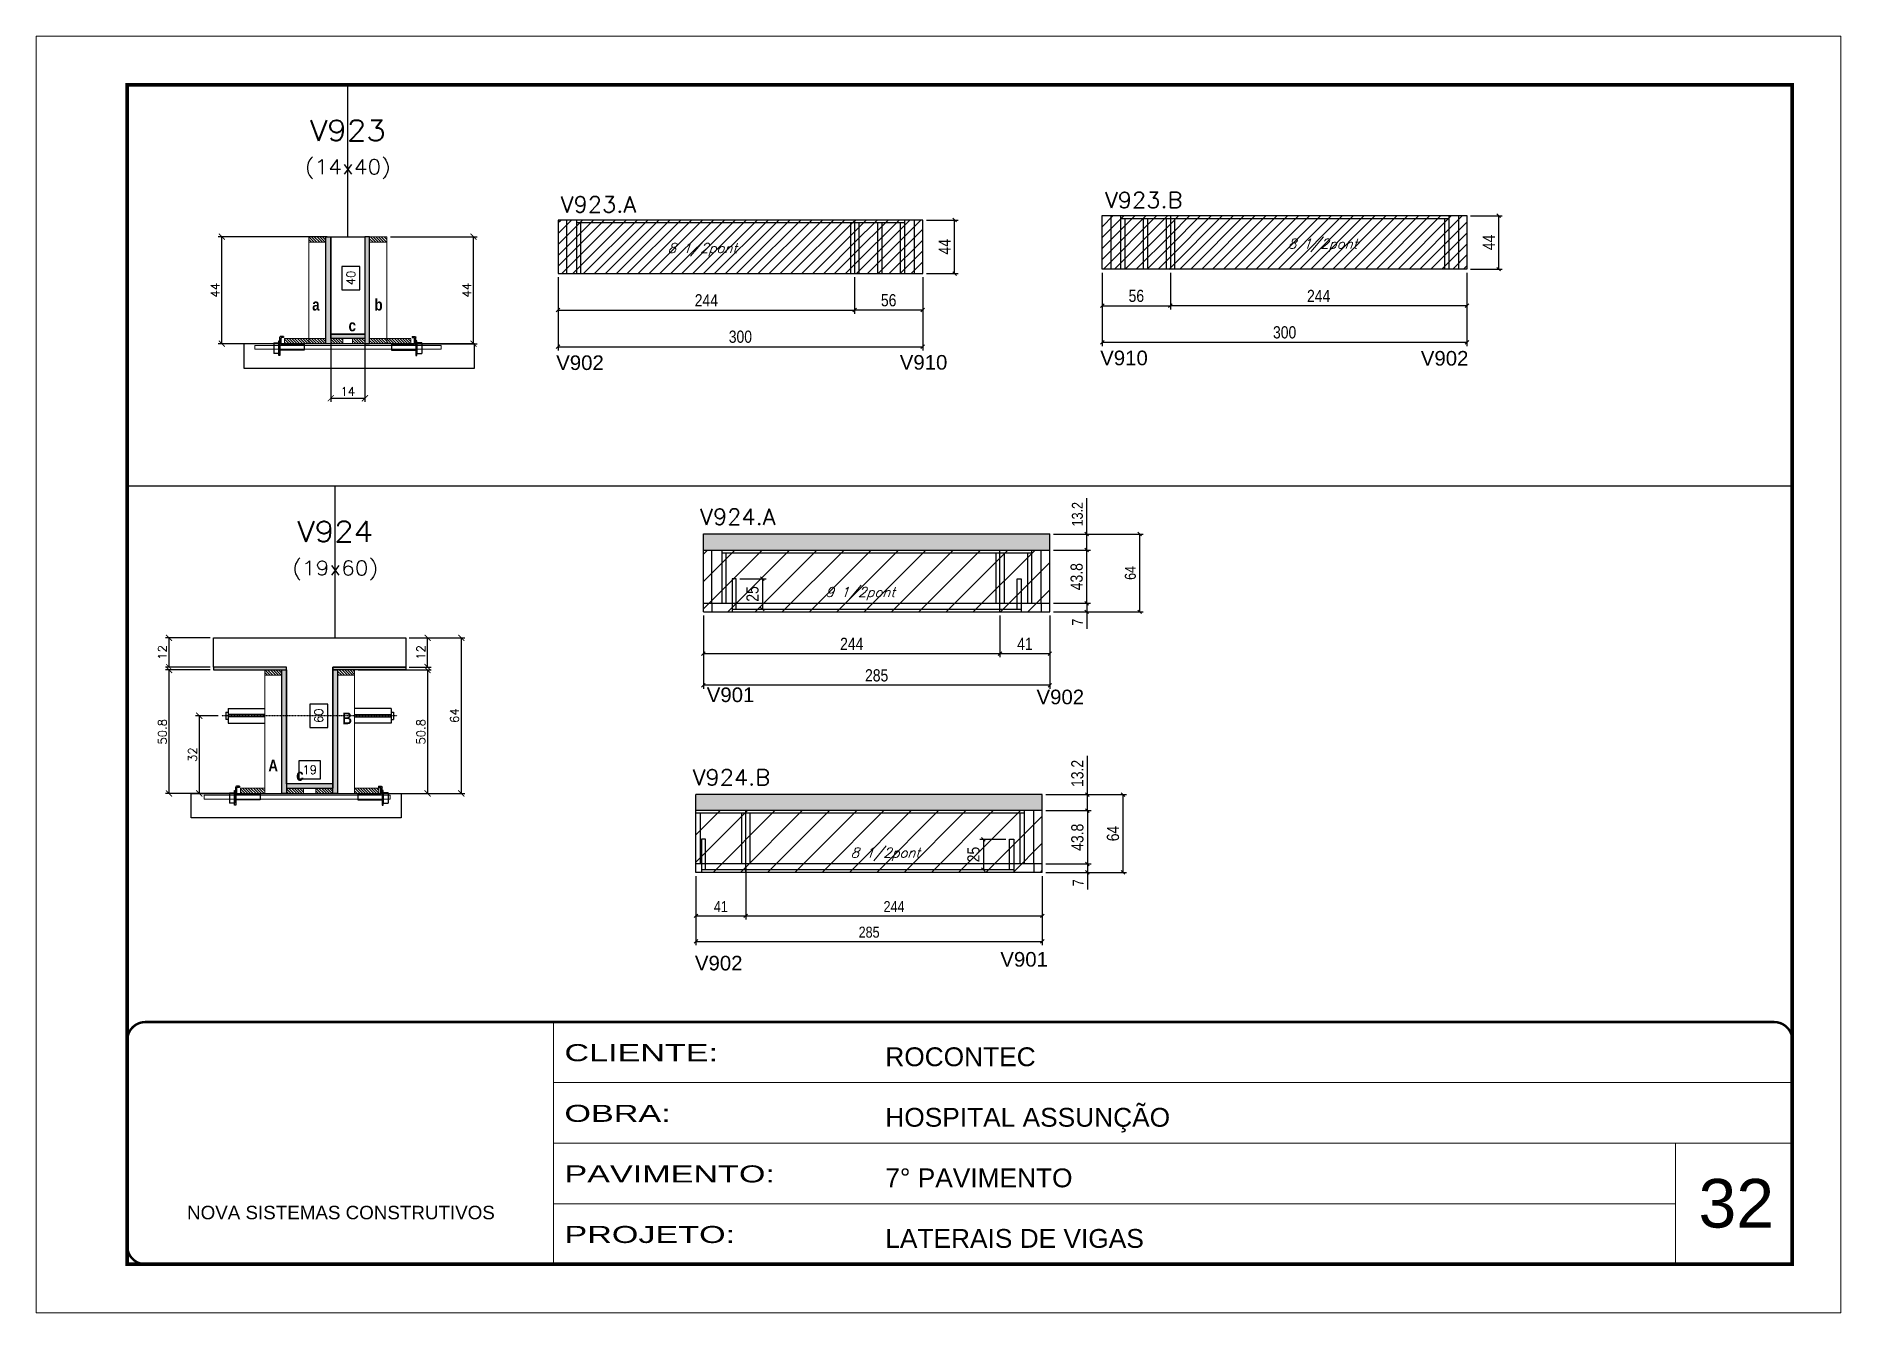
# Model space of a CAD drawing. Extents: x -20960 to -5926, y -2106 to 21915.
# Drawn here: x -7411 to -5926, y 12825 to 13875 of the extents above; entities that cross this region are included whole.
import ezdxf
from ezdxf.enums import TextEntityAlignment as Align

# ---------------------------------------------------------------- set-up
doc = ezdxf.new("R2010")
doc.units = 0
for name, pattern in [('CONTINUO', [0]), ('DASHED', [0.75, 0.5, -0.25]), ('HIDDEN', [0.375, 0.25, -0.125])]:
    doc.linetypes.add(name, pattern=pattern)
for name, color, linetype in [('5', 5, 'Continuous'), ('barrote', 251, 'Continuous'), ('COTA', 241, 'Continuous'), ('Cota Seção (2x)', 4, 'Continuous'), ('detalhes', 4, 'Continuous'), ('Painéis', 200, 'Continuous'), ('presilha', 1, 'Continuous'), ('Reaproveitamento', 251, 'Continuous'), ('SARR_2.2x7', 40, 'Continuous'), ('SARR_3.5x7', 81, 'Continuous'), ('TENSOR', 3, 'Continuous'), ('texto', 7, 'Continuous'), ('Texto de Titulo', 7, 'Continuous'), ('Texto Qtd Sarr', 242, 'Continuous')]:
    doc.layers.add(name, color=color, linetype=linetype)
for name, color, linetype, lineweight in [('CARIMBO', 255, 'Continuous', 9), ('CONCRETO', 251, 'Continuous', 25), ('Folhas', 255, 'Continuous', 9), ('Hachura', 251, 'Continuous', 9), ('Madeira', 126, 'Continuous', 18), ('SARRAFO DE PRESSAO', 251, 'DASHED', 9), ('SCO-___-LAJ', 2, 'Continuous', 0), ('Texto Seção', 7, 'Continuous', 15)]:
    doc.layers.add(name, color=color, linetype=linetype, lineweight=lineweight)
doc.styles.add('ARIAL', font='arial.ttf')
doc.styles.add('COTA TECNICA', font='techl___.ttf', dxfattribs={"height": 10})
doc.styles.add('COTA TECNICA-50', font='techl___.ttf', dxfattribs={"height": 9})
doc.styles.add('REGUA-120', font='ROMANS.shx', dxfattribs={"height": 15})
doc.styles.add('Romans', font='romans.shx')
doc.styles.get("Standard").update_dxf_attribs({"font": 'arial.ttf'})
doc.styles.add('TECNICA', font='techb___.ttf', dxfattribs={"height": 10})
doc.styles.add('Tecnologia', font='')
doc.styles.get('Tecnologia').set_extended_font_data('Forgotten Futurist')
doc.dimstyles.new('COTA PAINEL-50', dxfattribs={"dimtxt": 9, "dimasz": 3, "dimexe": 3, "dimexo": 3, "dimgap": 3, "dimtad": 1, "dimdec": 1, "dimzin": 12, "dimdsep": 46, "dimtxsty": 'COTA TECNICA-50', "dimblk1": 'OBLIQUE', "dimblk2": 'OBLIQUE', "dimsah": 1, "dimcen": 0.9, "dimclrd": 4, "dimclre": 4, "dimclrt": 240, "dimadec": 1, "dimazin": 3, "dimtfac": 1, "dimtdec": 1, "dimtmove": 0, "dimatfit": 3, "dimfxl": 1, "dimtolj": 1, "dimtzin": 12, "dimarcsym": 0})
doc.dimstyles.new('Cota Seção (2x)', dxfattribs={"dimtxt": 7, "dimasz": 5, "dimexe": 3, "dimexo": 3, "dimgap": 2, "dimtad": 3, "dimdec": 1, "dimlfac": 0.5, "dimzin": 12, "dimdsep": 46, "dimtxsty": 'Romans', "dimblk": 'ARCHTICK', "dimcen": 0, "dimclrd": 4, "dimclre": 4, "dimclrt": 1, "dimadec": 1, "dimazin": 3, "dimtfac": 1, "dimtdec": 1, "dimtmove": 0, "dimatfit": 3, "dimldrblk": 'OBLIQUE', "dimfxl": 1, "dimtolj": 1, "dimtzin": 12, "dimarcsym": 0})
doc.dimstyles.new('Cota Seção interna', dxfattribs={"dimtxt": 7, "dimasz": 6, "dimexe": 0.18, "dimexo": 2, "dimgap": -4, "dimtad": 3, "dimdec": 1, "dimlfac": 0.5, "dimzin": 12, "dimdsep": 46, "dimtxsty": 'Romans', "dimblk": 'ARCHTICK', "dimcen": 0.09, "dimse1": 1, "dimse2": 1, "dimsd1": 1, "dimsd2": 1, "dimclrd": 180, "dimclre": 5, "dimclrt": 1, "dimadec": 0, "dimazin": 3, "dimtfac": 1, "dimtdec": 1, "dimtofl": 0, "dimtmove": 0, "dimatfit": 3, "dimldrblk": 'ARCHTICK', "dimfxl": 1, "dimtolj": 1, "dimtzin": 0, "dimarcsym": 0})
doc.dimstyles.new('PAINEL', dxfattribs={"dimtxt": 10, "dimasz": 3, "dimexe": 3, "dimexo": 3, "dimgap": 3, "dimtad": 1, "dimdec": 1, "dimzin": 12, "dimdsep": 46, "dimtxsty": 'COTA TECNICA', "dimblk1": 'OBLIQUE', "dimblk2": 'OBLIQUE', "dimsah": 1, "dimcen": 0.9, "dimclrd": 4, "dimclre": 4, "dimclrt": 240, "dimadec": 1, "dimazin": 3, "dimtfac": 1, "dimtdec": 1, "dimtmove": 0, "dimatfit": 3, "dimfxl": 1, "dimtolj": 1, "dimtzin": 12, "dimarcsym": 0})
pattern_1 = [(315, (15777.5851, 5392.7215), (1.12253202, 1.12253202), [])]
pattern_2 = [(315, (15787.5851, 5392.7215), (1.12253202, 1.12253202), [])]
pattern_3 = [(45, (-149796.613, -16920.2756), (-4.49012806, 4.49012806), [])]
pattern_4 = [(45, (-149348.859, -16717.048), (-4.49012806, 4.49012806), [])]

msp = doc.modelspace()

# ---------------------------------------------------------------- texts
at = {"layer": '5', "linetype": 'Continuous'}
for s, rotation, p in [('V902', 0.00004, (-6983.54, 13600.79)), ('V910', 0.00004, (-6700.86, 13601.09)), ('V910', 359.99996, (-6535.93, 13604.72)), ('V902', 359.99996, (-6272.13, 13604.42)), ('V901', 359.99996, (-6859.66, 13327.68)), ('V902', 359.99996, (-6588.33, 13325.9)), ('V902', 359.99996, (-6869.42, 13107.01)), ('V901', 0.00004, (-6618.1, 13110.14))]:
    msp.add_text(s, height=12, rotation=rotation, dxfattribs=at).set_placement(p)
at = {"layer": 'CARIMBO', "style": 'ARIAL'}
msp.add_text('32', height=40, dxfattribs=at).set_placement((-6043.64, 12895.51))
at = {"layer": 'detalhes', "style": 'TECNICA'}
for s, p in [('a', (-7184.34, 13649.7)), ('b', (-7133.1, 13649.69)), ('c', (-7154.43, 13632.6)), ('B', (-7159.57, 13309.51)), ('A', (-7220.4, 13270.67)), ('c', (-7197.48, 13262.97))]:
    msp.add_text(s, height=9.6, dxfattribs=at).set_placement(p)
at = {"layer": 'texto', "color": 2, "char_height": 8, "attachment_point": 5, "style": 'Romans'}
for s, insert in [('{\\Q19;\\C256;8 1/2pont}', (-6863.28, 13699.71)), ('{\\Q19;\\C256;8 1/2pont}', (-6352.95, 13703.35)), ('{\\Q19;\\C256;9 1/2pont}', (-6733.35, 13416.86)), ('{\\Q19;\\C256;8 1/2pont}', (-6712.67, 13202.56))]:
    msp.add_mtext(s, dxfattribs=dict(at, insert=insert))
at = {"layer": 'Texto Seção', "style": 'REGUA-120', "width": 1.05}
for s, p in [('V923.A', (-6979.77, 13730.44)), ('V923.B', (-6532.02, 13734.08)), ('V924.A', (-6865.07, 13473.55)), ('V924.B', (-6871.28, 13259.25))]:
    msp.add_text(s, height=13, dxfattribs=at).set_placement(p)

# ---------------------------------------------------------------- blocks, each defined once
blk = doc.blocks.new('9999999999')
at = {"color": 30, "linetype": 'CONTINUO'}
for p, q in [((98564.6, 34230.2), (98564.6, 34429.4)), ((98564.6, 34379.6), (99584, 34379.6)), ((98564.6, 34329.8), (99488, 34329.8)), ((99584, 34329.8), (99488, 34329.8)), ((99488, 34329.8), (99488, 34230.2)), ((98564.6, 34280), (99488, 34280))]:
    blk.add_line(p, q, dxfattribs=at)
at = {"color": 30, "linetype": 'CONTINUO', "const_width": 2}
blk.add_lwpolyline([(99584, 34230.2), (99584, 34414.4, 0.414214), (99569, 34429.4), (98229, 34429.4, 0.414214), (98214, 34414.4), (98214, 34245.2, 0.414214), (98229, 34230.2), (99584, 34230.2)], format="xyb", dxfattribs=at)
at = {"layer": 'Folhas'}
blk.add_lwpolyline([(98139, 34190.2), (99624, 34190.2), (99624, 35240.2), (98139, 35240.2)], close=True, dxfattribs=at)
at = {"layer": 'Folhas', "color": 30, "const_width": 3}
blk.add_lwpolyline([(98214, 34230.2), (99584, 34230.2), (99584, 35200.2), (98214, 35200.2)], close=True, dxfattribs=at)
at = {"color": 7, "linetype": 'Continuous', "ltscale": 5, "style": 'ARIAL'}
for s, height, p in [('ROCONTEC', 15.48, (98837.7, 34393.1)), ('HOSPITAL ASSUNÇÃO', 15.483, (98837.7, 34343.3)), ('7° PAVIMENTO', 15.483, (98837.7, 34293.5)), ('NOVA SISTEMAS CONSTRUTIVOS', 11.059, (98263.2, 34267.2)), ('LATERAIS DE VIGAS', 15.483, (98837.7, 34243.7))]:
    blk.add_text(s, height=height, dxfattribs=at).set_placement(p)
at = {"layer": 'Folhas', "color": 7, "style": 'Tecnologia', "width": 1.5}
for s, p in [('CLIENTE:', (98573.7, 34397.2)), ('OBRA:', (98573.7, 34347.3)), ('PAVIMENTO:', (98573.7, 34297.5)), ('PROJETO:', (98573.7, 34247.7))]:
    blk.add_text(s, height=14, dxfattribs=at).set_placement(p)
blk = doc.blocks.new('_Oblique')
at = {"color": 0, "linetype": 'ByBlock', "lineweight": -2}
blk.add_line((-0.5, -0.5), (0.5, 0.5), dxfattribs=at)
blk = doc.blocks.new('*D1199')
at = {"layer": 'COTA', "color": 4, "linetype": 'ByBlock', "lineweight": -2, "transparency": 16777216}
for p, q in [((-6982, 13677.1), (-6982, 13616.9)), ((-6682, 13677.1), (-6682, 13616.9)), ((-6982, 13619.9), (-6682, 13619.9))]:
    blk.add_line(p, q, dxfattribs=at)
at = {"layer": 'Defpoints', "color": 0, "linetype": 'ByBlock', "transparency": 16777216}
for p in [(-6982, 13680.1), (-6682, 13680.1), (-6682, 13619.9)]:
    blk.add_point(p, dxfattribs=at)
at = {"layer": 'COTA', "color": 4, "linetype": 'ByBlock', "lineweight": -2, "transparency": 16777216, "xscale": 3, "yscale": 3, "zscale": 3, "rotation": 180}
blk.add_blockref('_Oblique', (-6982, 13619.9), dxfattribs=at)
at = {"layer": 'COTA', "color": 4, "linetype": 'ByBlock', "lineweight": -2, "transparency": 16777216, "xscale": 3, "yscale": 3, "zscale": 3}
blk.add_blockref('_Oblique', (-6682, 13619.9), dxfattribs=at)
at = {"layer": 'COTA', "color": 240, "linetype": 'ByBlock', "transparency": 16777216, "insert": (-6832, 13628.1), "char_height": 10, "attachment_point": 5, "style": 'COTA TECNICA'}
blk.add_mtext('\\A1;300', dxfattribs=at)
blk = doc.blocks.new('*D1200')
at = {"layer": 'COTA', "color": 4, "linetype": 'ByBlock', "lineweight": -2, "transparency": 16777216}
for p, q in [((-6982, 13677.1), (-6982, 13647)), ((-6738, 13677.1), (-6738, 13647)), ((-6982, 13650), (-6738, 13650))]:
    blk.add_line(p, q, dxfattribs=at)
at = {"layer": 'Defpoints', "color": 0, "linetype": 'ByBlock', "transparency": 16777216}
for p in [(-6982, 13680.1), (-6738, 13680.1), (-6738, 13650)]:
    blk.add_point(p, dxfattribs=at)
at = {"layer": 'COTA', "color": 4, "linetype": 'ByBlock', "lineweight": -2, "transparency": 16777216, "xscale": 3, "yscale": 3, "zscale": 3, "rotation": 180}
blk.add_blockref('_Oblique', (-6982, 13650), dxfattribs=at)
at = {"layer": 'COTA', "color": 4, "linetype": 'ByBlock', "lineweight": -2, "transparency": 16777216, "xscale": 3, "yscale": 3, "zscale": 3}
blk.add_blockref('_Oblique', (-6738, 13650), dxfattribs=at)
at = {"layer": 'COTA', "color": 240, "linetype": 'ByBlock', "transparency": 16777216, "insert": (-6860, 13658.1), "char_height": 10, "attachment_point": 5, "style": 'COTA TECNICA'}
blk.add_mtext('\\A1;244', dxfattribs=at)
blk = doc.blocks.new('*D1201')
at = {"layer": 'COTA', "color": 4, "linetype": 'ByBlock', "lineweight": -2, "transparency": 16777216}
for p, q in [((-6738, 13677.1), (-6738, 13647)), ((-6682, 13677.1), (-6682, 13647)), ((-6682, 13650), (-6738, 13650))]:
    blk.add_line(p, q, dxfattribs=at)
at = {"layer": 'Defpoints', "color": 0, "linetype": 'ByBlock', "transparency": 16777216}
for p in [(-6738, 13680.1), (-6682, 13680.1), (-6738, 13650)]:
    blk.add_point(p, dxfattribs=at)
at = {"layer": 'COTA', "color": 4, "linetype": 'ByBlock', "lineweight": -2, "transparency": 16777216, "xscale": 3, "yscale": 3, "zscale": 3, "rotation": 180}
blk.add_blockref('_Oblique', (-6738, 13650), dxfattribs=at)
at = {"layer": 'COTA', "color": 4, "linetype": 'ByBlock', "lineweight": -2, "transparency": 16777216, "xscale": 3, "yscale": 3, "zscale": 3}
blk.add_blockref('_Oblique', (-6682, 13650), dxfattribs=at)
at = {"layer": 'COTA', "color": 240, "linetype": 'ByBlock', "transparency": 16777216, "insert": (-6710, 13658.1), "char_height": 10, "attachment_point": 5, "style": 'COTA TECNICA'}
blk.add_mtext('\\A1;56', dxfattribs=at)
blk = doc.blocks.new('*D1202')
at = {"layer": 'COTA', "color": 4, "linetype": 'ByBlock', "lineweight": -2, "transparency": 16777216}
for p, q in [((-6679, 13724.1), (-6652.8, 13724.1)), ((-6655.8, 13680.1), (-6655.8, 13724.1)), ((-6679, 13680.1), (-6652.8, 13680.1))]:
    blk.add_line(p, q, dxfattribs=at)
at = {"layer": 'Defpoints', "color": 0, "linetype": 'ByBlock', "transparency": 16777216}
for p in [(-6682, 13724.1), (-6655.8, 13724.1), (-6682, 13680.1)]:
    blk.add_point(p, dxfattribs=at)
at = {"layer": 'COTA', "color": 4, "linetype": 'ByBlock', "lineweight": -2, "transparency": 16777216, "xscale": 3, "yscale": 3, "zscale": 3}
for p, rotation in [((-6655.8, 13724.1), 90), ((-6655.8, 13680.1), 270)]:
    blk.add_blockref('_Oblique', p, dxfattribs=dict(at, rotation=rotation))
at = {"layer": 'COTA', "color": 240, "linetype": 'ByBlock', "transparency": 16777216, "insert": (-6663.9, 13702.1), "char_height": 10, "attachment_point": 5, "rotation": 90, "style": 'COTA TECNICA'}
blk.add_mtext('\\A1;44', dxfattribs=at)
blk = doc.blocks.new('*D1203')
at = {"layer": 'COTA', "color": 4, "linetype": 'ByBlock', "lineweight": -2, "transparency": 16777216}
for p, q in [((-6534.2, 13680.7), (-6534.2, 13620.5)), ((-6234.2, 13680.7), (-6234.2, 13620.5)), ((-6234.2, 13623.5), (-6534.2, 13623.5))]:
    blk.add_line(p, q, dxfattribs=at)
at = {"layer": 'Defpoints', "color": 0, "linetype": 'ByBlock', "transparency": 16777216}
for p in [(-6534.2, 13683.7), (-6234.2, 13683.7), (-6534.2, 13623.5)]:
    blk.add_point(p, dxfattribs=at)
at = {"layer": 'COTA', "color": 4, "linetype": 'ByBlock', "lineweight": -2, "transparency": 16777216, "xscale": 3, "yscale": 3, "zscale": 3, "rotation": 180}
blk.add_blockref('_Oblique', (-6534.2, 13623.5), dxfattribs=at)
at = {"layer": 'COTA', "color": 4, "linetype": 'ByBlock', "lineweight": -2, "transparency": 16777216, "xscale": 3, "yscale": 3, "zscale": 3}
blk.add_blockref('_Oblique', (-6234.2, 13623.5), dxfattribs=at)
at = {"layer": 'COTA', "color": 240, "linetype": 'ByBlock', "transparency": 16777216, "insert": (-6384.2, 13631.7), "char_height": 10, "attachment_point": 5, "style": 'COTA TECNICA'}
blk.add_mtext('\\A1;300', dxfattribs=at)
blk = doc.blocks.new('*D1204')
at = {"layer": 'COTA', "color": 4, "linetype": 'ByBlock', "lineweight": -2, "transparency": 16777216}
for p, q in [((-6478.2, 13680.7), (-6478.2, 13650.6)), ((-6234.2, 13680.7), (-6234.2, 13650.6)), ((-6234.2, 13653.6), (-6478.2, 13653.6))]:
    blk.add_line(p, q, dxfattribs=at)
at = {"layer": 'Defpoints', "color": 0, "linetype": 'ByBlock', "transparency": 16777216}
for p in [(-6478.2, 13683.7), (-6234.2, 13683.7), (-6478.2, 13653.6)]:
    blk.add_point(p, dxfattribs=at)
at = {"layer": 'COTA', "color": 4, "linetype": 'ByBlock', "lineweight": -2, "transparency": 16777216, "xscale": 3, "yscale": 3, "zscale": 3, "rotation": 180}
blk.add_blockref('_Oblique', (-6478.2, 13653.6), dxfattribs=at)
at = {"layer": 'COTA', "color": 4, "linetype": 'ByBlock', "lineweight": -2, "transparency": 16777216, "xscale": 3, "yscale": 3, "zscale": 3}
blk.add_blockref('_Oblique', (-6234.2, 13653.6), dxfattribs=at)
at = {"layer": 'COTA', "color": 240, "linetype": 'ByBlock', "transparency": 16777216, "insert": (-6356.2, 13661.7), "char_height": 10, "attachment_point": 5, "style": 'COTA TECNICA'}
blk.add_mtext('\\A1;244', dxfattribs=at)
blk = doc.blocks.new('*D1205')
at = {"layer": 'COTA', "color": 4, "linetype": 'ByBlock', "lineweight": -2, "transparency": 16777216}
for p, q in [((-6534.2, 13680.7), (-6534.2, 13650.6)), ((-6478.2, 13680.7), (-6478.2, 13650.6)), ((-6534.2, 13653.6), (-6478.2, 13653.6))]:
    blk.add_line(p, q, dxfattribs=at)
at = {"layer": 'Defpoints', "color": 0, "linetype": 'ByBlock', "transparency": 16777216}
for p in [(-6534.2, 13683.7), (-6478.2, 13683.7), (-6478.2, 13653.6)]:
    blk.add_point(p, dxfattribs=at)
at = {"layer": 'COTA', "color": 4, "linetype": 'ByBlock', "lineweight": -2, "transparency": 16777216, "xscale": 3, "yscale": 3, "zscale": 3, "rotation": 180}
blk.add_blockref('_Oblique', (-6534.2, 13653.6), dxfattribs=at)
at = {"layer": 'COTA', "color": 4, "linetype": 'ByBlock', "lineweight": -2, "transparency": 16777216, "xscale": 3, "yscale": 3, "zscale": 3}
blk.add_blockref('_Oblique', (-6478.2, 13653.6), dxfattribs=at)
at = {"layer": 'COTA', "color": 240, "linetype": 'ByBlock', "transparency": 16777216, "insert": (-6506.2, 13661.7), "char_height": 10, "attachment_point": 5, "style": 'COTA TECNICA'}
blk.add_mtext('\\A1;56', dxfattribs=at)
blk = doc.blocks.new('*D1206')
at = {"layer": 'COTA', "color": 4, "linetype": 'ByBlock', "lineweight": -2, "transparency": 16777216}
for p, q in [((-6231.2, 13727.7), (-6205.1, 13727.7)), ((-6208.1, 13727.7), (-6208.1, 13683.7)), ((-6231.2, 13683.7), (-6205.1, 13683.7))]:
    blk.add_line(p, q, dxfattribs=at)
at = {"layer": 'Defpoints', "color": 0, "linetype": 'ByBlock', "transparency": 16777216}
for p in [(-6234.2, 13727.7), (-6234.2, 13683.7), (-6208.1, 13683.7)]:
    blk.add_point(p, dxfattribs=at)
at = {"layer": 'COTA', "color": 4, "linetype": 'ByBlock', "lineweight": -2, "transparency": 16777216, "xscale": 3, "yscale": 3, "zscale": 3}
for p, rotation in [((-6208.1, 13727.7), 90), ((-6208.1, 13683.7), 270)]:
    blk.add_blockref('_Oblique', p, dxfattribs=dict(at, rotation=rotation))
at = {"layer": 'COTA', "color": 240, "linetype": 'ByBlock', "transparency": 16777216, "insert": (-6216.2, 13705.7), "char_height": 10, "attachment_point": 5, "rotation": 90, "style": 'COTA TECNICA'}
blk.add_mtext('\\A1;44', dxfattribs=at)
blk = doc.blocks.new('_ArchTick')
at = {"color": 0, "linetype": 'ByBlock', "const_width": 0.15}
blk.add_lwpolyline([(-0.5, -0.5), (0.5, 0.5)], dxfattribs=at)
blk = doc.blocks.new('*D1207')
at = {"layer": 'COTA', "color": 4, "lineweight": -2, "transparency": 16777216}
for p, q in [((-7172, 13710.4), (-7261.7, 13710.4)), ((-7258.7, 13622.4), (-7258.7, 13710.4)), ((-7210, 13622.4), (-7261.7, 13622.4))]:
    blk.add_line(p, q, dxfattribs=at)
at = {"layer": 'Defpoints', "color": 0, "transparency": 16777216}
for p in [(-7258.7, 13710.4), (-7169, 13710.4), (-7207, 13622.4)]:
    blk.add_point(p, dxfattribs=at)
at = {"layer": 'COTA', "color": 4, "lineweight": -2, "transparency": 16777216, "xscale": 5, "yscale": 5, "zscale": 5}
for p, rotation in [((-7258.7, 13710.4), 90), ((-7258.7, 13622.4), 270)]:
    blk.add_blockref('_ArchTick', p, dxfattribs=dict(at, rotation=rotation))
at = {"layer": 'COTA', "color": 1, "transparency": 16777216, "insert": (-7264.2, 13666.4), "char_height": 7, "attachment_point": 5, "rotation": 90, "style": 'Romans'}
blk.add_mtext('\\A1;44', dxfattribs=at)
blk = doc.blocks.new('*D1208')
at = {"layer": 'COTA', "color": 4, "lineweight": -2, "transparency": 16777216}
for p, q in [((-7120, 13710.4), (-7048.6, 13710.4)), ((-7051.6, 13622.4), (-7051.6, 13710.4)), ((-7100, 13622.4), (-7048.6, 13622.4))]:
    blk.add_line(p, q, dxfattribs=at)
at = {"layer": 'Defpoints', "color": 0, "transparency": 16777216}
for p in [(-7123, 13710.4), (-7051.6, 13710.4), (-7103, 13622.4)]:
    blk.add_point(p, dxfattribs=at)
at = {"layer": 'COTA', "color": 4, "lineweight": -2, "transparency": 16777216, "xscale": 5, "yscale": 5, "zscale": 5}
for p, rotation in [((-7051.6, 13710.4), 90), ((-7051.6, 13622.4), 270)]:
    blk.add_blockref('_ArchTick', p, dxfattribs=dict(at, rotation=rotation))
at = {"layer": 'COTA', "color": 1, "transparency": 16777216, "insert": (-7057.1, 13666.4), "char_height": 7, "attachment_point": 5, "rotation": 90, "style": 'Romans'}
blk.add_mtext('\\A1;44', dxfattribs=at)
blk = doc.blocks.new('*D1209')
at = {"layer": 'Cota Seção (2x)', "color": 180, "lineweight": -2, "transparency": 16777216}
for p, q in [((-7145, 13686), (-7160, 13686)), ((-7160, 13686), (-7160, 13666.7)), ((-7145, 13666.7), (-7145, 13686)), ((-7160, 13666.7), (-7145, 13666.7))]:
    blk.add_line(p, q, dxfattribs=at)
at = {"layer": 'Defpoints', "color": 0, "transparency": 16777216}
for p in [(-7141, 13710.4), (-7141, 13710.4), (-7141, 13630.4)]:
    blk.add_point(p, dxfattribs=at)
at = {"layer": 'Cota Seção (2x)', "color": 1, "transparency": 16777216, "insert": (-7152.5, 13676.4), "char_height": 7, "attachment_point": 5, "rotation": 90, "style": 'Romans'}
blk.add_mtext('\\A1;40', dxfattribs=at)
blk = doc.blocks.new('titulo1')
at = {"layer": 'Defpoints', "color": 252, "linetype": 'HIDDEN', "ltscale": 2}
blk.add_line((0, 0), (0, 125), dxfattribs=at)
at = {"layer": 'Defpoints', "style": 'Romans', "oblique": 15}
blk.add_attdef('FOLHA', text='', height=10, dxfattribs=at).set_placement((0, 15.6), align=Align.MIDDLE_CENTER)
at = {"layer": 'Texto Qtd Sarr', "color": 3, "style": 'Romans', "oblique": 15}
for tag, height, p in [('TITULO', 17, (0, 71.4)), ('SEÇÃO', 12, (0, 41.5))]:
    blk.add_attdef(tag, text='', height=height, dxfattribs=at).set_placement(p, align=Align.MIDDLE_CENTER)
blk = doc.blocks.new('PRESILHA METÁLICA 1')
at = {"layer": 'presilha'}
for p, q in [((0, 13), (6, 13)), ((0, 13), (0, 0)), ((6, 0), (0, 0)), ((6, 15.5), (7.5, 15.5)), ((6, -2.5), (6, 15.5)), ((6, 13), (6, 0)), ((7.5, 10.6), (7.5, 19.9)), ((7.5, 15.5), (7.5, -2.5)), ((37.5, 4.1), (7.5, 4.1)), ((12, 21), (8.6, 21)), ((9, 11.6), (9, 18.9)), ((12, 19.5), (9.6, 19.5)), ((37.5, 11), (9.6, 11)), ((12, 21), (12, 19.5)), ((37.5, 11), (37.5, 4.1)), ((7.5, -2.5), (6, -2.5))]:
    blk.add_line(p, q, dxfattribs=at)
for centre, radius, start, end in [((8.6, 19.9), 1.14, 90, 180), ((9.6, 18.9), 0.57, 90, 180), ((9.6, 11.6), 0.57, 180, 270)]:
    blk.add_arc(centre, radius, start, end, dxfattribs=at)
blk = doc.blocks.new('*D1210')
at = {"layer": 'COTA', "color": 4, "lineweight": -2, "transparency": 16777216}
for p, q in [((-7169, 13623.8), (-7169, 13574.6)), ((-7141, 13623.8), (-7141, 13574.6)), ((-7169, 13577.6), (-7141, 13577.6))]:
    blk.add_line(p, q, dxfattribs=at)
at = {"layer": 'Defpoints', "color": 0, "transparency": 16777216}
for p in [(-7169, 13626.8), (-7141, 13626.8), (-7141, 13577.6)]:
    blk.add_point(p, dxfattribs=at)
at = {"layer": 'COTA', "color": 4, "lineweight": -2, "transparency": 16777216, "xscale": 5, "yscale": 5, "zscale": 5, "rotation": 180}
blk.add_blockref('_ArchTick', (-7169, 13577.6), dxfattribs=at)
at = {"layer": 'COTA', "color": 4, "lineweight": -2, "transparency": 16777216, "xscale": 5, "yscale": 5, "zscale": 5}
blk.add_blockref('_ArchTick', (-7141, 13577.6), dxfattribs=at)
at = {"layer": 'COTA', "color": 1, "transparency": 16777216, "insert": (-7155, 13583.1), "char_height": 7, "attachment_point": 5, "style": 'Romans'}
blk.add_mtext('\\A1;14', dxfattribs=at)
blk = doc.blocks.new('*D1211')
at = {"layer": 'COTA', "color": 4, "lineweight": -2, "transparency": 16777216}
for p, q in [((-7268.4, 13354.1), (-7305.1, 13354.1)), ((-7302.1, 13252.5), (-7302.1, 13354.1)), ((-7250.8, 13252.5), (-7305.1, 13252.5))]:
    blk.add_line(p, q, dxfattribs=at)
at = {"layer": 'Defpoints', "color": 0, "transparency": 16777216}
for p in [(-7302.1, 13354.1), (-7265.4, 13354.1), (-7247.8, 13252.5)]:
    blk.add_point(p, dxfattribs=at)
at = {"layer": 'COTA', "color": 4, "lineweight": -2, "transparency": 16777216, "xscale": 5, "yscale": 5, "zscale": 5}
for p, rotation in [((-7302.1, 13354.1), 90), ((-7302.1, 13252.5), 270)]:
    blk.add_blockref('_ArchTick', p, dxfattribs=dict(at, rotation=rotation))
at = {"layer": 'COTA', "color": 1, "transparency": 16777216, "insert": (-7307.6, 13303.3), "char_height": 7, "attachment_point": 5, "rotation": 90, "style": 'Romans'}
blk.add_mtext('\\A1;50.8', dxfattribs=at)
blk = doc.blocks.new('*D1212')
at = {"layer": 'COTA', "color": 4, "lineweight": -2, "transparency": 16777216}
for p, q in [((-7268.4, 13380.5), (-7305.1, 13380.5)), ((-7302.1, 13356.5), (-7302.1, 13380.5)), ((-7268.4, 13356.5), (-7305.1, 13356.5))]:
    blk.add_line(p, q, dxfattribs=at)
at = {"layer": 'Defpoints', "color": 0, "transparency": 16777216}
for p in [(-7302.1, 13380.5), (-7265.4, 13380.5), (-7265.4, 13356.5)]:
    blk.add_point(p, dxfattribs=at)
at = {"layer": 'COTA', "color": 4, "lineweight": -2, "transparency": 16777216, "xscale": 5, "yscale": 5, "zscale": 5}
for p, rotation in [((-7302.1, 13380.5), 90), ((-7302.1, 13356.5), 270)]:
    blk.add_blockref('_ArchTick', p, dxfattribs=dict(at, rotation=rotation))
at = {"layer": 'COTA', "color": 1, "transparency": 16777216, "insert": (-7307.6, 13368.5), "char_height": 7, "attachment_point": 5, "rotation": 90, "style": 'Romans'}
blk.add_mtext('\\A1;12', dxfattribs=at)
blk = doc.blocks.new('*D1213')
at = {"layer": 'Cota Seção (2x)', "color": 180, "lineweight": -2, "transparency": 16777216}
for p, q in [((-7171.4, 13325.9), (-7186.4, 13325.9)), ((-7186.4, 13325.9), (-7186.4, 13306.9)), ((-7171.4, 13306.9), (-7171.4, 13325.9)), ((-7186.4, 13306.9), (-7171.4, 13306.9))]:
    blk.add_line(p, q, dxfattribs=at)
at = {"layer": 'Defpoints', "color": 0, "transparency": 16777216}
for p in [(-7205.4, 13380.5), (-7167.4, 13380.5), (-7205.4, 13260.5)]:
    blk.add_point(p, dxfattribs=at)
at = {"layer": 'Cota Seção (2x)', "color": 1, "transparency": 16777216, "insert": (-7178.9, 13316.4), "char_height": 7, "attachment_point": 5, "rotation": 90, "style": 'Romans'}
blk.add_mtext('\\A1;60', dxfattribs=at)
blk = doc.blocks.new('*D1214')
at = {"layer": 'Cota Seção (2x)', "color": 180, "lineweight": -2, "transparency": 16777216}
for p, q in [((-7177.4, 13279.5), (-7195.4, 13279.5)), ((-7195.4, 13279.5), (-7195.4, 13264.5)), ((-7177.4, 13264.5), (-7177.4, 13279.5)), ((-7195.4, 13264.5), (-7177.4, 13264.5))]:
    blk.add_line(p, q, dxfattribs=at)
at = {"layer": 'Defpoints', "color": 0, "transparency": 16777216}
for p in [(-7205.4, 13260.5), (-7205.4, 13252.5), (-7167.4, 13252.5)]:
    blk.add_point(p, dxfattribs=at)
at = {"layer": 'Cota Seção (2x)', "color": 1, "transparency": 16777216, "insert": (-7186.4, 13272), "char_height": 7, "attachment_point": 5, "style": 'Romans'}
blk.add_mtext('\\A1;19', dxfattribs=at)
blk = doc.blocks.new('*D1215')
at = {"layer": 'COTA', "color": 4, "lineweight": -2, "transparency": 16777216}
for p, q in [((-7146.4, 13354.1), (-7086.4, 13354.1)), ((-7089.4, 13354.1), (-7089.4, 13252.5)), ((-7146.4, 13252.5), (-7086.4, 13252.5))]:
    blk.add_line(p, q, dxfattribs=at)
at = {"layer": 'Defpoints', "color": 0, "transparency": 16777216}
for p in [(-7149.4, 13354.1), (-7149.4, 13252.5), (-7089.4, 13252.5)]:
    blk.add_point(p, dxfattribs=at)
at = {"layer": 'COTA', "color": 4, "lineweight": -2, "transparency": 16777216, "xscale": 5, "yscale": 5, "zscale": 5}
for p, rotation in [((-7089.4, 13354.1), 90), ((-7089.4, 13252.5), 270)]:
    blk.add_blockref('_ArchTick', p, dxfattribs=dict(at, rotation=rotation))
at = {"layer": 'COTA', "color": 1, "transparency": 16777216, "insert": (-7094.9, 13303.3), "char_height": 7, "attachment_point": 5, "rotation": 90, "style": 'Romans'}
blk.add_mtext('\\A1;50.8', dxfattribs=at)
blk = doc.blocks.new('*D1216')
at = {"layer": 'COTA', "color": 4, "lineweight": -2, "transparency": 16777216}
for p, q in [((-7261.7, 13316.4), (-7280.3, 13316.4)), ((-7277.3, 13316.4), (-7277.3, 13252.5)), ((-7261.7, 13252.5), (-7280.3, 13252.5))]:
    blk.add_line(p, q, dxfattribs=at)
at = {"layer": 'Defpoints', "color": 0, "transparency": 16777216}
for p in [(-7258.7, 13316.4), (-7277.3, 13252.5), (-7258.7, 13252.5)]:
    blk.add_point(p, dxfattribs=at)
at = {"layer": 'COTA', "color": 4, "lineweight": -2, "transparency": 16777216, "xscale": 5, "yscale": 5, "zscale": 5}
for p, rotation in [((-7277.3, 13316.4), 90), ((-7277.3, 13252.5), 270)]:
    blk.add_blockref('_ArchTick', p, dxfattribs=dict(at, rotation=rotation))
at = {"layer": 'COTA', "color": 1, "transparency": 16777216, "insert": (-7282.8, 13284.5), "char_height": 7, "attachment_point": 5, "rotation": 90, "style": 'Romans'}
blk.add_mtext('\\A1;32', dxfattribs=at)
blk = doc.blocks.new('*D1508')
at = {"layer": 'COTA', "color": 4, "lineweight": -2, "transparency": 16777216}
for p, q in [((-7104.4, 13380.5), (-7086.4, 13380.5)), ((-7089.4, 13356.5), (-7089.4, 13380.5)), ((-7104.4, 13356.5), (-7086.4, 13356.5))]:
    blk.add_line(p, q, dxfattribs=at)
at = {"layer": 'Defpoints', "color": 0, "transparency": 16777216}
for p in [(-7107.4, 13380.5), (-7089.4, 13380.5), (-7107.4, 13356.5)]:
    blk.add_point(p, dxfattribs=at)
at = {"layer": 'COTA', "color": 4, "lineweight": -2, "transparency": 16777216, "xscale": 5, "yscale": 5, "zscale": 5}
for p, rotation in [((-7089.4, 13380.5), 90), ((-7089.4, 13356.5), 270)]:
    blk.add_blockref('_ArchTick', p, dxfattribs=dict(at, rotation=rotation))
at = {"layer": 'COTA', "color": 1, "transparency": 16777216, "insert": (-7094.9, 13368.5), "char_height": 7, "attachment_point": 5, "rotation": 90, "style": 'Romans'}
blk.add_mtext('\\A1;12', dxfattribs=at)
blk = doc.blocks.new('*D1217')
at = {"layer": 'COTA', "color": 4, "lineweight": -2, "ltscale": 25, "transparency": 16777216}
for p, q in [((-6862.4, 13398.9), (-6862.4, 13338.5)), ((-6577.4, 13398.9), (-6577.4, 13338.5)), ((-6577.4, 13341.5), (-6862.4, 13341.5))]:
    blk.add_line(p, q, dxfattribs=at)
at = {"layer": 'Defpoints', "color": 0, "ltscale": 25, "transparency": 16777216}
for p in [(-6862.4, 13401.9), (-6577.4, 13401.9), (-6862.4, 13341.5)]:
    blk.add_point(p, dxfattribs=at)
at = {"layer": 'COTA', "color": 4, "lineweight": -2, "ltscale": 25, "transparency": 16777216, "xscale": 3, "yscale": 3, "zscale": 3, "rotation": 180}
blk.add_blockref('_Oblique', (-6862.4, 13341.5), dxfattribs=at)
at = {"layer": 'COTA', "color": 4, "lineweight": -2, "ltscale": 25, "transparency": 16777216, "xscale": 3, "yscale": 3, "zscale": 3}
blk.add_blockref('_Oblique', (-6577.4, 13341.5), dxfattribs=at)
at = {"layer": 'COTA', "color": 240, "ltscale": 25, "transparency": 16777216, "insert": (-6719.9, 13349.6), "char_height": 10, "attachment_point": 5, "style": 'COTA TECNICA'}
blk.add_mtext('\\A1;285', dxfattribs=at)
blk = doc.blocks.new('*D1218')
at = {"layer": 'COTA', "color": 4, "lineweight": -2, "ltscale": 25, "transparency": 16777216}
for p, q in [((-6618.4, 13398.9), (-6618.4, 13364.5)), ((-6862.4, 13378.9), (-6862.4, 13364.5)), ((-6862.4, 13367.5), (-6618.4, 13367.5))]:
    blk.add_line(p, q, dxfattribs=at)
at = {"layer": 'Defpoints', "color": 0, "ltscale": 25, "transparency": 16777216}
for p in [(-6618.4, 13401.9), (-6862.4, 13381.9), (-6618.4, 13367.5)]:
    blk.add_point(p, dxfattribs=at)
at = {"layer": 'COTA', "color": 4, "lineweight": -2, "ltscale": 25, "transparency": 16777216, "xscale": 3, "yscale": 3, "zscale": 3, "rotation": 180}
blk.add_blockref('_Oblique', (-6862.4, 13367.5), dxfattribs=at)
at = {"layer": 'COTA', "color": 4, "lineweight": -2, "ltscale": 25, "transparency": 16777216, "xscale": 3, "yscale": 3, "zscale": 3}
blk.add_blockref('_Oblique', (-6618.4, 13367.5), dxfattribs=at)
at = {"layer": 'COTA', "color": 240, "ltscale": 25, "transparency": 16777216, "insert": (-6740.4, 13375.6), "char_height": 10, "attachment_point": 5, "style": 'COTA TECNICA'}
blk.add_mtext('\\A1;244', dxfattribs=at)
blk = doc.blocks.new('*D1219')
at = {"layer": 'COTA', "color": 4, "lineweight": -2, "ltscale": 25, "transparency": 16777216}
for p, q in [((-6618.4, 13398.9), (-6618.4, 13364.5)), ((-6577.4, 13398.9), (-6577.4, 13364.5)), ((-6618.4, 13367.5), (-6577.4, 13367.5))]:
    blk.add_line(p, q, dxfattribs=at)
at = {"layer": 'Defpoints', "color": 0, "ltscale": 25, "transparency": 16777216}
for p in [(-6618.4, 13401.9), (-6577.4, 13401.9), (-6577.4, 13367.5)]:
    blk.add_point(p, dxfattribs=at)
at = {"layer": 'COTA', "color": 4, "lineweight": -2, "ltscale": 25, "transparency": 16777216, "xscale": 3, "yscale": 3, "zscale": 3, "rotation": 180}
blk.add_blockref('_Oblique', (-6618.4, 13367.5), dxfattribs=at)
at = {"layer": 'COTA', "color": 4, "lineweight": -2, "ltscale": 25, "transparency": 16777216, "xscale": 3, "yscale": 3, "zscale": 3}
blk.add_blockref('_Oblique', (-6577.4, 13367.5), dxfattribs=at)
at = {"layer": 'COTA', "color": 240, "ltscale": 25, "transparency": 16777216, "insert": (-6597.9, 13375.6), "char_height": 10, "attachment_point": 5, "style": 'COTA TECNICA'}
blk.add_mtext('\\A1;41', dxfattribs=at)
blk = doc.blocks.new('*D1220')
at = {"layer": 'COTA', "color": 4, "lineweight": -2, "ltscale": 25, "transparency": 16777216}
for p, q in [((-6574.4, 13452.7), (-6544, 13452.7)), ((-6547, 13408.9), (-6547, 13452.7)), ((-6574.4, 13408.9), (-6544, 13408.9))]:
    blk.add_line(p, q, dxfattribs=at)
at = {"layer": 'Defpoints', "color": 0, "ltscale": 25, "transparency": 16777216}
for p in [(-6577.4, 13452.7), (-6547, 13452.7), (-6577.4, 13408.9)]:
    blk.add_point(p, dxfattribs=at)
at = {"layer": 'COTA', "color": 4, "lineweight": -2, "ltscale": 25, "transparency": 16777216, "xscale": 3, "yscale": 3, "zscale": 3}
for p, rotation in [((-6547, 13452.7), 90), ((-6547, 13408.9), 270)]:
    blk.add_blockref('_Oblique', p, dxfattribs=dict(at, rotation=rotation))
at = {"layer": 'COTA', "color": 240, "ltscale": 25, "transparency": 16777216, "insert": (-6555.3, 13430.8), "char_height": 10, "attachment_point": 5, "rotation": 90, "style": 'COTA TECNICA'}
blk.add_mtext('\\A1;43.8', dxfattribs=at)
blk = doc.blocks.new('*D1509')
at = {"layer": 'COTA', "color": 4, "lineweight": -2, "ltscale": 25, "transparency": 16777216}
for p, q in [((-6580.6, 13238.4), (-6543.5, 13238.4)), ((-6546.5, 13238.4), (-6546.5, 13194.6)), ((-6580.6, 13194.6), (-6543.5, 13194.6))]:
    blk.add_line(p, q, dxfattribs=at)
at = {"layer": 'Defpoints', "color": 0, "ltscale": 25, "transparency": 16777216}
for p in [(-6583.6, 13238.4), (-6583.6, 13194.6), (-6546.5, 13194.6)]:
    blk.add_point(p, dxfattribs=at)
at = {"layer": 'COTA', "color": 4, "lineweight": -2, "ltscale": 25, "transparency": 16777216, "xscale": 3, "yscale": 3, "zscale": 3}
for p, rotation in [((-6546.5, 13238.4), 90), ((-6546.5, 13194.6), 270)]:
    blk.add_blockref('_Oblique', p, dxfattribs=dict(at, rotation=rotation))
at = {"layer": 'COTA', "color": 240, "ltscale": 25, "transparency": 16777216, "insert": (-6554.7, 13216.5), "char_height": 10, "attachment_point": 5, "rotation": 90, "style": 'COTA TECNICA'}
blk.add_mtext('\\A1;43.8', dxfattribs=at)
blk = doc.blocks.new('*D1510')
at = {"layer": 'COTA', "color": 4, "lineweight": -2, "ltscale": 25, "transparency": 16777216}
for p, q in [((-6546.5, 13251.6), (-6546.5, 13283.4)), ((-6580.6, 13251.6), (-6543.5, 13251.6)), ((-6546.5, 13238.4), (-6546.5, 13251.6)), ((-6580.6, 13238.4), (-6543.5, 13238.4))]:
    blk.add_line(p, q, dxfattribs=at)
at = {"layer": 'Defpoints', "color": 0, "ltscale": 25, "transparency": 16777216}
for p in [(-6583.6, 13251.6), (-6546.5, 13251.6), (-6583.6, 13238.4)]:
    blk.add_point(p, dxfattribs=at)
at = {"layer": 'COTA', "color": 4, "lineweight": -2, "ltscale": 25, "transparency": 16777216, "xscale": 3, "yscale": 3, "zscale": 3}
for p, rotation in [((-6546.5, 13251.6), 90), ((-6546.5, 13238.4), 270)]:
    blk.add_blockref('_Oblique', p, dxfattribs=dict(at, rotation=rotation))
at = {"layer": 'COTA', "color": 240, "ltscale": 25, "transparency": 16777216, "insert": (-6554.7, 13269), "char_height": 10, "attachment_point": 5, "rotation": 90, "style": 'COTA TECNICA'}
blk.add_mtext('\\A1;13.2', dxfattribs=at)
blk = doc.blocks.new('*D1511')
at = {"layer": 'COTA', "color": 4, "lineweight": -2, "ltscale": 25, "transparency": 16777216}
for p, q in [((-6580.6, 13251.6), (-6514.3, 13251.6)), ((-6517.3, 13251.6), (-6517.3, 13187.6)), ((-6580.6, 13187.6), (-6514.3, 13187.6))]:
    blk.add_line(p, q, dxfattribs=at)
at = {"layer": 'Defpoints', "color": 0, "ltscale": 25, "transparency": 16777216}
for p in [(-6583.6, 13251.6), (-6583.6, 13187.6), (-6517.3, 13187.6)]:
    blk.add_point(p, dxfattribs=at)
at = {"layer": 'COTA', "color": 4, "lineweight": -2, "ltscale": 25, "transparency": 16777216, "xscale": 3, "yscale": 3, "zscale": 3}
for p, rotation in [((-6517.3, 13251.6), 90), ((-6517.3, 13187.6), 270)]:
    blk.add_blockref('_Oblique', p, dxfattribs=dict(at, rotation=rotation))
at = {"layer": 'COTA', "color": 240, "ltscale": 25, "transparency": 16777216, "insert": (-6525.4, 13219.6), "char_height": 10, "attachment_point": 5, "rotation": 90, "style": 'COTA TECNICA'}
blk.add_mtext('\\A1;64', dxfattribs=at)
blk = doc.blocks.new('*D1512')
at = {"layer": 'COTA', "color": 4, "lineweight": -2, "transparency": 16777216}
for p, q in [((-6547, 13465.9), (-6547, 13495.4)), ((-6574.4, 13465.9), (-6544, 13465.9)), ((-6547, 13452.7), (-6547, 13465.9)), ((-6574.4, 13452.7), (-6544, 13452.7))]:
    blk.add_line(p, q, dxfattribs=at)
at = {"layer": 'Defpoints', "color": 0, "transparency": 16777216}
for p in [(-6577.4, 13465.9), (-6547, 13465.9), (-6577.4, 13452.7)]:
    blk.add_point(p, dxfattribs=at)
at = {"layer": 'COTA', "color": 4, "lineweight": -2, "transparency": 16777216, "xscale": 3, "yscale": 3, "zscale": 3}
for p, rotation in [((-6547, 13465.9), 90), ((-6547, 13452.7), 270)]:
    blk.add_blockref('_Oblique', p, dxfattribs=dict(at, rotation=rotation))
at = {"layer": 'COTA', "color": 240, "transparency": 16777216, "insert": (-6554.7, 13482.2), "char_height": 9, "attachment_point": 5, "rotation": 90, "style": 'COTA TECNICA-50'}
blk.add_mtext('\\A1;13.2', dxfattribs=at)
blk = doc.blocks.new('*D1221')
at = {"layer": 'COTA', "color": 4, "lineweight": -2, "transparency": 16777216}
for p, q in [((-6868.6, 13184.6), (-6868.6, 13148.9)), ((-6827.6, 13184.6), (-6827.6, 13148.9)), ((-6868.6, 13151.9), (-6827.6, 13151.9))]:
    blk.add_line(p, q, dxfattribs=at)
at = {"layer": 'Defpoints', "color": 0, "transparency": 16777216}
for p in [(-6868.6, 13187.6), (-6827.6, 13187.6), (-6827.6, 13151.9)]:
    blk.add_point(p, dxfattribs=at)
at = {"layer": 'COTA', "color": 4, "lineweight": -2, "transparency": 16777216, "xscale": 3, "yscale": 3, "zscale": 3, "rotation": 180}
blk.add_blockref('_Oblique', (-6868.6, 13151.9), dxfattribs=at)
at = {"layer": 'COTA', "color": 4, "lineweight": -2, "transparency": 16777216, "xscale": 3, "yscale": 3, "zscale": 3}
blk.add_blockref('_Oblique', (-6827.6, 13151.9), dxfattribs=at)
at = {"layer": 'COTA', "color": 240, "transparency": 16777216, "insert": (-6848.1, 13159.5), "char_height": 9, "attachment_point": 5, "style": 'COTA TECNICA-50'}
blk.add_mtext('\\A1;41', dxfattribs=at)
blk = doc.blocks.new('*D1513')
at = {"layer": 'COTA', "color": 4, "lineweight": -2, "transparency": 16777216}
for p, q in [((-6827.6, 13191.6), (-6827.6, 13148.9)), ((-6583.6, 13184.6), (-6583.6, 13148.9)), ((-6827.6, 13151.9), (-6583.6, 13151.9))]:
    blk.add_line(p, q, dxfattribs=at)
at = {"layer": 'Defpoints', "color": 0, "transparency": 16777216}
for p in [(-6827.6, 13194.6), (-6583.6, 13187.6), (-6583.6, 13151.9)]:
    blk.add_point(p, dxfattribs=at)
at = {"layer": 'COTA', "color": 4, "lineweight": -2, "transparency": 16777216, "xscale": 3, "yscale": 3, "zscale": 3, "rotation": 180}
blk.add_blockref('_Oblique', (-6827.6, 13151.9), dxfattribs=at)
at = {"layer": 'COTA', "color": 4, "lineweight": -2, "transparency": 16777216, "xscale": 3, "yscale": 3, "zscale": 3}
blk.add_blockref('_Oblique', (-6583.6, 13151.9), dxfattribs=at)
at = {"layer": 'COTA', "color": 240, "transparency": 16777216, "insert": (-6705.6, 13159.5), "char_height": 9, "attachment_point": 5, "style": 'COTA TECNICA-50'}
blk.add_mtext('\\A1;244', dxfattribs=at)
blk = doc.blocks.new('*D1222')
at = {"layer": 'COTA', "color": 4, "lineweight": -2, "transparency": 16777216}
for p, q in [((-6868.6, 13184.6), (-6868.6, 13127.8)), ((-6583.6, 13184.6), (-6583.6, 13127.8)), ((-6868.6, 13130.8), (-6583.6, 13130.8))]:
    blk.add_line(p, q, dxfattribs=at)
at = {"layer": 'Defpoints', "color": 0, "transparency": 16777216}
for p in [(-6868.6, 13187.6), (-6583.6, 13187.6), (-6583.6, 13130.8)]:
    blk.add_point(p, dxfattribs=at)
at = {"layer": 'COTA', "color": 4, "lineweight": -2, "transparency": 16777216, "xscale": 3, "yscale": 3, "zscale": 3, "rotation": 180}
blk.add_blockref('_Oblique', (-6868.6, 13130.8), dxfattribs=at)
at = {"layer": 'COTA', "color": 4, "lineweight": -2, "transparency": 16777216, "xscale": 3, "yscale": 3, "zscale": 3}
blk.add_blockref('_Oblique', (-6583.6, 13130.8), dxfattribs=at)
at = {"layer": 'COTA', "color": 240, "transparency": 16777216, "insert": (-6726.1, 13138.4), "char_height": 9, "attachment_point": 5, "style": 'COTA TECNICA-50'}
blk.add_mtext('\\A1;285', dxfattribs=at)
blk = doc.blocks.new('*D1223')
at = {"layer": 'COTA', "color": 4, "lineweight": -2, "transparency": 16777216}
for p, q in [((-7104.4, 13380.5), (-7058.7, 13380.5)), ((-7061.7, 13380.5), (-7061.7, 13252.5)), ((-7108, 13252.5), (-7058.7, 13252.5))]:
    blk.add_line(p, q, dxfattribs=at)
at = {"layer": 'Defpoints', "color": 0, "transparency": 16777216}
for p in [(-7107.4, 13380.5), (-7111, 13252.5), (-7061.7, 13252.5)]:
    blk.add_point(p, dxfattribs=at)
at = {"layer": 'COTA', "color": 4, "lineweight": -2, "transparency": 16777216, "xscale": 5, "yscale": 5, "zscale": 5}
for p, rotation in [((-7061.7, 13380.5), 90), ((-7061.7, 13252.5), 270)]:
    blk.add_blockref('_ArchTick', p, dxfattribs=dict(at, rotation=rotation))
at = {"layer": 'COTA', "color": 1, "transparency": 16777216, "insert": (-7067.2, 13316.5), "char_height": 7, "attachment_point": 5, "rotation": 90, "style": 'Romans'}
blk.add_mtext('\\A1;64', dxfattribs=at)
blk = doc.blocks.new('*D1233')
at = {"layer": 'COTA', "color": 4, "lineweight": -2, "transparency": 16777216}
for p, q in [((-6574.4, 13465.9), (-6500.5, 13465.9)), ((-6503.5, 13465.9), (-6503.5, 13401.9)), ((-6574.4, 13401.9), (-6500.5, 13401.9))]:
    blk.add_line(p, q, dxfattribs=at)
at = {"layer": 'Defpoints', "color": 0, "transparency": 16777216}
for p in [(-6577.4, 13465.9), (-6577.4, 13401.9), (-6503.5, 13401.9)]:
    blk.add_point(p, dxfattribs=at)
at = {"layer": 'COTA', "color": 4, "lineweight": -2, "transparency": 16777216, "xscale": 3, "yscale": 3, "zscale": 3}
for p, rotation in [((-6503.5, 13465.9), 90), ((-6503.5, 13401.9), 270)]:
    blk.add_blockref('_Oblique', p, dxfattribs=dict(at, rotation=rotation))
at = {"layer": 'COTA', "color": 240, "transparency": 16777216, "insert": (-6511.1, 13433.9), "char_height": 9, "attachment_point": 5, "rotation": 90, "style": 'COTA TECNICA-50'}
blk.add_mtext('\\A1;64', dxfattribs=at)
blk = doc.blocks.new('*D1520')
at = {"layer": 'COTA', "color": 4, "lineweight": -2, "transparency": 16777216}
for p, q in [((-6574.4, 13408.9), (-6544, 13408.9)), ((-6574.4, 13401.9), (-6544, 13401.9)), ((-6547, 13408.9), (-6547, 13401.9)), ((-6547, 13401.9), (-6547, 13387.8))]:
    blk.add_line(p, q, dxfattribs=at)
at = {"layer": 'Defpoints', "color": 0, "transparency": 16777216}
for p in [(-6577.4, 13408.9), (-6577.4, 13401.9), (-6547, 13401.9)]:
    blk.add_point(p, dxfattribs=at)
at = {"layer": 'COTA', "color": 4, "lineweight": -2, "transparency": 16777216, "xscale": 3, "yscale": 3, "zscale": 3}
for p, rotation in [((-6547, 13408.9), 90), ((-6547, 13401.9), 270)]:
    blk.add_blockref('_Oblique', p, dxfattribs=dict(at, rotation=rotation))
at = {"layer": 'COTA', "color": 240, "transparency": 16777216, "insert": (-6554.6, 13393.4), "char_height": 9, "attachment_point": 5, "rotation": 90, "style": 'COTA TECNICA-50'}
blk.add_mtext('\\A1;7', dxfattribs=at)
blk = doc.blocks.new('*D1234')
at = {"layer": 'COTA', "color": 4, "lineweight": -2, "ltscale": 25, "transparency": 16777216}
for p, q in [((-6832.4, 13429.1), (-6810.9, 13429.1)), ((-6813.9, 13429.1), (-6813.9, 13404.1)), ((-6832.4, 13404.1), (-6810.9, 13404.1))]:
    blk.add_line(p, q, dxfattribs=at)
at = {"layer": 'Defpoints', "color": 0, "ltscale": 25, "transparency": 16777216}
for p in [(-6835.4, 13429.1), (-6835.4, 13404.1), (-6813.9, 13404.1)]:
    blk.add_point(p, dxfattribs=at)
at = {"layer": 'COTA', "color": 4, "lineweight": -2, "ltscale": 25, "transparency": 16777216, "xscale": 3, "yscale": 3, "zscale": 3}
for p, rotation in [((-6813.9, 13429.1), 90), ((-6813.9, 13404.1), 270)]:
    blk.add_blockref('_Oblique', p, dxfattribs=dict(at, rotation=rotation))
at = {"layer": 'COTA', "color": 240, "ltscale": 25, "transparency": 16777216, "insert": (-6822, 13416.6), "char_height": 10, "attachment_point": 5, "rotation": 90, "style": 'COTA TECNICA'}
blk.add_mtext('\\A1;25', dxfattribs=at)
blk = doc.blocks.new('*D1235')
at = {"layer": 'COTA', "color": 4, "lineweight": -2, "ltscale": 25, "transparency": 16777216}
for p, q in [((-6613.6, 13214.8), (-6635.1, 13214.8)), ((-6632.1, 13214.8), (-6632.1, 13189.8)), ((-6613.6, 13189.8), (-6635.1, 13189.8))]:
    blk.add_line(p, q, dxfattribs=at)
at = {"layer": 'Defpoints', "color": 0, "ltscale": 25, "transparency": 16777216}
for p in [(-6610.6, 13214.8), (-6632.1, 13189.8), (-6610.6, 13189.8)]:
    blk.add_point(p, dxfattribs=at)
at = {"layer": 'COTA', "color": 4, "lineweight": -2, "ltscale": 25, "transparency": 16777216, "xscale": 3, "yscale": 3, "zscale": 3}
for p, rotation in [((-6632.1, 13214.8), 90), ((-6632.1, 13189.8), 270)]:
    blk.add_blockref('_Oblique', p, dxfattribs=dict(at, rotation=rotation))
at = {"layer": 'COTA', "color": 240, "ltscale": 25, "transparency": 16777216, "insert": (-6640.2, 13202.3), "char_height": 10, "attachment_point": 5, "rotation": 90, "style": 'COTA TECNICA'}
blk.add_mtext('\\A1;25', dxfattribs=at)
blk = doc.blocks.new('*D1521')
at = {"layer": 'COTA', "color": 4, "lineweight": -2, "transparency": 16777216}
for p, q in [((-6580.6, 13194.6), (-6543.5, 13194.6)), ((-6580.6, 13187.6), (-6543.5, 13187.6)), ((-6546.5, 13194.6), (-6546.5, 13187.6)), ((-6546.5, 13187.6), (-6546.5, 13173.5))]:
    blk.add_line(p, q, dxfattribs=at)
at = {"layer": 'Defpoints', "color": 0, "transparency": 16777216}
for p in [(-6583.6, 13194.6), (-6583.6, 13187.6), (-6546.5, 13187.6)]:
    blk.add_point(p, dxfattribs=at)
at = {"layer": 'COTA', "color": 4, "lineweight": -2, "transparency": 16777216, "xscale": 3, "yscale": 3, "zscale": 3}
for p, rotation in [((-6546.5, 13194.6), 90), ((-6546.5, 13187.6), 270)]:
    blk.add_blockref('_Oblique', p, dxfattribs=dict(at, rotation=rotation))
at = {"layer": 'COTA', "color": 240, "transparency": 16777216, "insert": (-6554.1, 13179.1), "char_height": 9, "attachment_point": 5, "rotation": 90, "style": 'COTA TECNICA-50'}
blk.add_mtext('\\A1;7', dxfattribs=at)

# ---------------------------------------------------------------- dimensions: what is measured, and where the dimension line sits
at = {"layer": 'COTA', "linetype": 'ByBlock'}
for p1, p2, distance, picture, middle in [((-6681.99, 13680.08), (-6681.99, 13724.08), -26.15, '*D1202', (-6663.91, 13702.08)), ((-6234.23, 13727.71), (-6234.23, 13683.71), 26.15, '*D1206', (-6216.15, 13705.71)), ((-6981.99, 13680.08), (-6681.99, 13680.08), -60.19, '*D1199', (-6831.99, 13628.1)), ((-6981.99, 13680.08), (-6737.99, 13680.08), -30.07, '*D1200', (-6859.99, 13658.08)), ((-6681.99, 13680.08), (-6737.99, 13680.08), 30.07, '*D1201', (-6709.99, 13658.12)), ((-6234.23, 13683.71), (-6534.23, 13683.71), 60.19, '*D1203', (-6384.23, 13631.73)), ((-6534.23, 13683.71), (-6478.23, 13683.71), -30.07, '*D1205', (-6506.23, 13661.75)), ((-6234.23, 13683.71), (-6478.23, 13683.71), 30.07, '*D1204', (-6356.23, 13661.71))]:
    dim = msp.add_aligned_dim(p1=p1, p2=p2, distance=distance, dimstyle='PAINEL', dxfattribs=at)
    dim.commit()
    dim.dimension.update_dxf_attribs({"geometry": picture, "text_midpoint": middle})
at = {"layer": 'COTA'}
for base, p1, p2, dimstyle, picture, middle in [((-7258.68, 13710.37), (-7207.04, 13622.37), (-7169.04, 13710.37), 'Cota Seção (2x)', '*D1207', (-7264.18, 13666.37)), ((-7051.56, 13710.37), (-7103.04, 13622.37), (-7123.04, 13710.37), 'Cota Seção (2x)', '*D1208', (-7057.06, 13666.37)), ((-6503.53, 13401.93), (-6577.4, 13465.93), (-6577.4, 13401.93), 'COTA PAINEL-50', '*D1233', (-6511.12, 13433.93)), ((-6547.01, 13401.93), (-6577.4, 13408.93), (-6577.4, 13401.93), 'COTA PAINEL-50', '*D1520', (-6554.58, 13393.35)), ((-7302.11, 13380.48), (-7265.4, 13356.48), (-7265.4, 13380.48), 'Cota Seção (2x)', '*D1212', (-7307.61, 13368.48)), ((-7061.67, 13252.48), (-7107.4, 13380.48), (-7111.03, 13252.48), 'Cota Seção (2x)', '*D1223', (-7067.17, 13316.48)), ((-7089.43, 13380.48), (-7107.4, 13356.48), (-7107.4, 13380.48), 'Cota Seção (2x)', '*D1508', (-7094.93, 13368.48)), ((-7302.11, 13354.08), (-7247.8, 13252.48), (-7265.4, 13354.08), 'Cota Seção (2x)', '*D1211', (-7307.61, 13303.28)), ((-7089.43, 13252.48), (-7149.4, 13354.08), (-7149.4, 13252.48), 'Cota Seção (2x)', '*D1215', (-7094.93, 13303.28)), ((-7277.25, 13252.48), (-7258.7, 13316.45), (-7258.7, 13252.48), 'Cota Seção (2x)', '*D1216', (-7282.75, 13284.46)), ((-6546.51, 13187.63), (-6583.61, 13194.63), (-6583.61, 13187.63), 'COTA PAINEL-50', '*D1521', (-6554.07, 13179.05))]:
    dim = msp.add_linear_dim(base=base, p1=p1, p2=p2, angle=90, dimstyle=dimstyle, dxfattribs=at)
    dim.commit()
    dim.dimension.update_dxf_attribs({"geometry": picture, "text_midpoint": middle})
dim = msp.add_linear_dim(base=(-7141.04, 13577.64), p1=(-7169.04, 13626.77), p2=(-7141.04, 13626.77), dimstyle='Cota Seção (2x)', dxfattribs=at)
dim.commit()
dim.dimension.update_dxf_attribs({"geometry": '*D1210', "text_midpoint": (-7155.04, 13583.14)})
at = {"layer": 'COTA', "color": 1}
dim = msp.add_linear_dim(base=(-6547.01, 13465.93), p1=(-6577.4, 13452.73), p2=(-6577.4, 13465.93), angle=90, dimstyle='COTA PAINEL-50', dxfattribs=at)
dim.commit()
dim.dimension.update_dxf_attribs({"geometry": '*D1512', "text_midpoint": (-6554.71, 13482.16)})
at = {"layer": 'COTA', "ltscale": 25}
for base, p1, p2, picture, middle in [((-6547.01, 13452.73), (-6577.4, 13408.93), (-6577.4, 13452.73), '*D1220', (-6555.25, 13430.83)), ((-6813.88, 13404.13), (-6835.4, 13429.13), (-6835.4, 13404.13), '*D1234', (-6821.99, 13416.63)), ((-6546.51, 13251.63), (-6583.61, 13238.43), (-6583.61, 13251.63), '*D1510', (-6554.73, 13269)), ((-6517.32, 13187.63), (-6583.61, 13251.63), (-6583.61, 13187.63), '*D1511', (-6525.42, 13219.63)), ((-6546.51, 13194.63), (-6583.61, 13238.43), (-6583.61, 13194.63), '*D1509', (-6554.75, 13216.53)), ((-6632.13, 13189.83), (-6610.61, 13214.83), (-6610.61, 13189.83), '*D1235', (-6640.24, 13202.33))]:
    dim = msp.add_linear_dim(base=base, p1=p1, p2=p2, angle=90, dimstyle='PAINEL', dxfattribs=at)
    dim.commit()
    dim.dimension.update_dxf_attribs({"geometry": picture, "text_midpoint": middle})
for base, p1, p2, picture, middle in [((-6862.4, 13341.5), (-6577.4, 13401.93), (-6862.4, 13401.93), '*D1217', (-6719.9, 13349.63)), ((-6618.4, 13367.48), (-6862.4, 13381.93), (-6618.4, 13401.93), '*D1218', (-6740.4, 13375.56))]:
    dim = msp.add_linear_dim(base=base, p1=p1, p2=p2, dimstyle='PAINEL', dxfattribs=at)
    dim.commit()
    dim.dimension.update_dxf_attribs({"geometry": picture, "text_midpoint": middle})
dim = msp.add_linear_dim(base=(-6577.4, 13367.48), p1=(-6618.4, 13401.93), p2=(-6577.4, 13401.93), dimstyle='PAINEL', override={"dimtmove": 1}, dxfattribs=at)
dim.commit()
dim.dimension.update_dxf_attribs({"geometry": '*D1219', "text_midpoint": (-6597.9, 13375.56)})
at = {"layer": 'COTA', "color": 1}
for base, p1, p2, picture, middle in [((-6827.61, 13151.91), (-6868.61, 13187.63), (-6827.61, 13187.63), '*D1221', (-6848.11, 13159.48)), ((-6583.61, 13130.82), (-6868.61, 13187.63), (-6583.61, 13187.63), '*D1222', (-6726.11, 13138.43)), ((-6583.61, 13151.91), (-6827.61, 13194.63), (-6583.61, 13187.63), '*D1513', (-6705.61, 13159.48))]:
    dim = msp.add_linear_dim(base=base, p1=p1, p2=p2, dimstyle='COTA PAINEL-50', dxfattribs=at)
    dim.commit()
    dim.dimension.update_dxf_attribs({"geometry": picture, "text_midpoint": middle})
at = {"layer": 'Cota Seção (2x)'}
for base, p1, p2, picture, middle in [((-7141.04, 13710.37), (-7141.04, 13630.37), (-7141.04, 13710.37), '*D1209', (-7141.04, 13676.37)), ((-7167.4, 13380.48), (-7205.4, 13260.48), (-7205.4, 13380.48), '*D1213', (-7167.4, 13316.45))]:
    dim = msp.add_linear_dim(base=base, p1=p1, p2=p2, angle=90, dimstyle='Cota Seção interna', dxfattribs=at)
    dim.commit()
    dim.dimension.update_dxf_attribs({"geometry": picture, "text_midpoint": middle, "dimtype": 160})
dim = msp.add_linear_dim(base=(-7205.4, 13260.48), p1=(-7167.4, 13252.48), p2=(-7205.4, 13252.48), angle=180, dimstyle='Cota Seção interna', dxfattribs=at)
dim.commit()
dim.dimension.update_dxf_attribs({"geometry": '*D1214', "text_midpoint": (-7186.4, 13271.98)})

# ---------------------------------------------------------------- hatches: boundary and pattern name
at = {"layer": 'COTA', "linetype": 'ByBlock'}
h = msp.add_hatch(dxfattribs=at)
h.set_pattern_fill('AR-CONC', color=256, scale=0.03)
h.set_pattern_definition([(50, (-147672.9406, -11686.6878), (5.46554007, -0.47817257), [0.5715, -6.2865]), (355, (-147672.9406, -11686.688), (-1.05730264, 5.73170536), [0.4572, -5.02921753]), (100.4514447, (-147672.485, -11686.7276), (4.40823741, 5.25353256), [0.48570026, -5.34270734]), (46.1842, (-147672.9406, -11685.164), (8.13237123, -1.26126984), [0.85725, -9.42975]), (96.6355576, (-147672.263, -11685.269), (7.122124, 7.42278374), [0.7285507, -8.01406824]), (351.184151, (-147672.941, -11685.164), (7.122124, 7.42278374), [0.685799, -7.54379196]), (21, (-147672.1786, -11685.5448), (4.54843174, -3.06795595), [0.5715, -6.2865]), (326, (-147672.1786, -11685.545), (1.85406085, 5.52563898), [0.4572, -5.0292]), (71.451445, (-147671.7996, -11685.8004), (6.40249258, 2.45768307), [0.48570026, -5.34269813]), (37.5, (-147672.9406, -11686.6878), (0.092658098, 2.536651166), [0, -4.96824, 0, -5.1054, 0, -5.04825]), (7.5, (-147672.9406, -11686.6878), (2.004589875, 3.005417245), [0, -2.91084, 0, -4.85394, 0, -1.92405]), (327.5, (-147674.6399, -11686.6878), (4.067717855, -0.17186232), [0, -1.905, 0, -5.9436, 0, -7.8867]), (317.5, (-147675.402, -11686.6878), (4.44387544, 0.76279473), [0, -2.4765, 0, -3.94716, 0, -5.6007])])
h.paths.add_polyline_path([(-6577.4, 13452.73), (-6577.4, 13465.93), (-6862.4, 13465.93), (-6862.4, 13452.73)])
h = msp.add_hatch(dxfattribs=at)
h.set_pattern_fill('AR-CONC', color=256, scale=0.03)
h.set_pattern_definition([(50, (-147722.148, -11900.99), (5.46554007, -0.47817257), [0.5715, -6.2865]), (355, (-147722.148, -11900.99), (-1.05730264, 5.73170536), [0.4572, -5.02921753]), (100.4514447, (-147721.6927, -11901.03), (4.40823741, 5.25353256), [0.48570026, -5.34270734]), (46.1842, (-147722.148, -11899.466), (8.13237123, -1.26126984), [0.85725, -9.42975]), (96.6355576, (-147721.4704, -11899.571), (7.122124, 7.42278374), [0.7285507, -8.01406824]), (351.184151, (-147722.148, -11899.466), (7.122124, 7.42278374), [0.685799, -7.54379196]), (21, (-147721.386, -11899.847), (4.54843174, -3.06795595), [0.5715, -6.2865]), (326, (-147721.386, -11899.847), (1.85406085, 5.52563898), [0.4572, -5.0292]), (71.451445, (-147721.007, -11900.1026), (6.40249258, 2.45768307), [0.48570026, -5.34269813]), (37.5, (-147722.1481, -11900.99), (0.092658098, 2.536651166), [0, -4.96824, 0, -5.1054, 0, -5.04825]), (7.5, (-147722.1481, -11900.99), (2.004589875, 3.005417245), [0, -2.91084, 0, -4.85394, 0, -1.92405]), (327.5, (-147723.8474, -11900.99), (4.067717855, -0.17186232), [0, -1.905, 0, -5.9436, 0, -7.8867]), (317.5, (-147724.6094, -11900.99), (4.44387544, 0.76279473), [0, -2.4765, 0, -3.94716, 0, -5.6007])])
h.paths.add_polyline_path([(-6868.61, 13251.63), (-6868.61, 13238.43), (-6583.61, 13238.43), (-6583.61, 13251.63)])
at = {"layer": 'Hachura'}
h = msp.add_hatch(dxfattribs=at)
h.set_pattern_fill('ANSI31', color=256, scale=0.5, angle=270, style=0)
h.set_pattern_definition([(315, (15787.5851, 5402.7215), (1.12253202, 1.12253202), [])])
h.paths.add_polyline_path([(-7173.04, 13705.97), (-7173.04, 13710.37), (-7187.04, 13710.37), (-7187.04, 13705.97)])
h = msp.add_hatch(color=256, dxfattribs=at)
h.dxf.hatch_style = 1
h.paths.add_polyline_path([(-7173.04, 13710.37), (-7169.04, 13710.37), (-7169.04, 13622.37), (-7173.04, 13622.37)])
h = msp.add_hatch(color=256, dxfattribs=at)
h.dxf.hatch_style = 1
h.paths.add_polyline_path([(-7137.04, 13710.37), (-7141.04, 13710.37), (-7141.04, 13622.37), (-7137.04, 13622.37)])
h = msp.add_hatch(dxfattribs=at)
h.set_pattern_fill('ANSI31', color=256, scale=0.5, angle=270, style=0)
h.set_pattern_definition([(315, (15777.5948, 5402.7215), (1.12253202, 1.12253202), [])])
h.paths.add_polyline_path([(-7137.04, 13705.97), (-7137.04, 13710.37), (-7123.04, 13710.37), (-7123.04, 13705.97)])
h = msp.add_hatch(dxfattribs=at)
h.set_pattern_fill('ANSI31', color=256, scale=0.5, angle=270, style=0)
h.set_pattern_definition(pattern_2)
h.paths.add_polyline_path([(-7207.04, 13622.37), (-7207.04, 13626.77), (-7187.04, 13626.77), (-7187.04, 13622.37)])
h = msp.add_hatch(dxfattribs=at)
h.set_pattern_fill('ANSI31', color=256, scale=0.5, angle=270, style=0)
h.set_pattern_definition([(315, (15787.5851, 5319.1215), (1.12253202, 1.12253202), [])])
h.paths.add_polyline_path([(-7173.04, 13622.37), (-7173.04, 13626.77), (-7187.04, 13626.77), (-7187.04, 13622.37)])
h = msp.add_hatch(color=256, dxfattribs=at)
h.dxf.hatch_style = 1
h.paths.add_polyline_path([(-7169.04, 13626.77), (-7169.04, 13630.37), (-7141.04, 13630.37), (-7141.04, 13626.77)])
h = msp.add_hatch(dxfattribs=at)
h.set_pattern_fill('ANSI31', color=256, scale=0.5, angle=270, style=0)
h.set_pattern_definition(pattern_2)
h.paths.add_polyline_path([(-7169.04, 13622.37), (-7169.04, 13626.77), (-7159.04, 13626.77), (-7159.04, 13622.37)])
h = msp.add_hatch(dxfattribs=at)
h.set_pattern_fill('ANSI31', color=256, scale=0.5, angle=270, style=0)
h.set_pattern_definition(pattern_1)
h.paths.add_polyline_path([(-7141.04, 13622.37), (-7141.04, 13626.77), (-7151.04, 13626.77), (-7151.04, 13622.37)])
h = msp.add_hatch(dxfattribs=at)
h.set_pattern_fill('ANSI31', color=256, scale=0.5, angle=270, style=0)
h.set_pattern_definition([(315, (15777.5851, 5319.1215), (1.12253202, 1.12253202), [])])
h.paths.add_polyline_path([(-7137.04, 13622.37), (-7137.04, 13626.77), (-7123.04, 13626.77), (-7123.04, 13622.37)])
h = msp.add_hatch(dxfattribs=at)
h.set_pattern_fill('ANSI31', color=256, scale=0.5, angle=270, style=0)
h.set_pattern_definition(pattern_1)
h.paths.add_polyline_path([(-7103.04, 13622.37), (-7103.04, 13626.77), (-7123.04, 13626.77), (-7123.04, 13622.37)])
h = msp.add_hatch(color=256, dxfattribs=at)
h.dxf.hatch_style = 1
h.paths.add_polyline_path([(-7205.4, 13354.08), (-7205.4, 13356.48), (-7265.4, 13356.48), (-7265.4, 13354.08)])
h = msp.add_hatch(dxfattribs=at)
h.set_pattern_fill('ANSI31', color=256, scale=0.5, angle=270, style=0)
h.set_pattern_definition([(315, (15742.4214, 5046.4335), (1.12253202, 1.12253202), [])])
h.paths.add_polyline_path([(-7209.4, 13349.68), (-7209.4, 13354.08), (-7223.4, 13354.08), (-7223.4, 13349.68)])
h = msp.add_hatch(color=256, dxfattribs=at)
h.dxf.hatch_style = 1
h.paths.add_polyline_path([(-7209.4, 13354.08), (-7205.4, 13354.08), (-7205.4, 13252.48), (-7209.4, 13252.48)])
h = msp.add_hatch(color=256, dxfattribs=at)
h.dxf.hatch_style = 1
h.paths.add_polyline_path([(-7167.4, 13354.08), (-7167.4, 13356.48), (-7107.4, 13356.48), (-7107.4, 13354.08)])
h = msp.add_hatch(color=256, dxfattribs=at)
h.dxf.hatch_style = 1
h.paths.add_polyline_path([(-7167.4, 13354.08), (-7163.4, 13354.08), (-7163.4, 13252.48), (-7167.4, 13252.48)])
h = msp.add_hatch(dxfattribs=at)
h.set_pattern_fill('ANSI31', color=256, scale=0.5, angle=270, style=0)
h.set_pattern_definition([(315, (15682.4214, 5046.4335), (1.12253202, 1.12253202), [])])
h.paths.add_polyline_path([(-7149.4, 13349.68), (-7149.4, 13354.08), (-7163.4, 13354.08), (-7163.4, 13349.68)])
h = msp.add_hatch(dxfattribs=at)
h.set_pattern_fill('ANSI31', color=256, scale=0.5, angle=270, style=0)
h.set_pattern_definition([(315, (15742.4214, 5022.8335), (1.12253202, 1.12253202), [])])
h.paths.add_polyline_path([(-7243.4, 13252.48), (-7243.4, 13256.88), (-7223.4, 13256.88), (-7223.4, 13252.48)])
h = msp.add_hatch(color=256, dxfattribs=at)
h.dxf.hatch_style = 1
h.paths.add_polyline_path([(-7167.4, 13256.88), (-7167.4, 13260.48), (-7205.4, 13260.48), (-7205.4, 13256.88)])
h = msp.add_hatch(dxfattribs=at)
h.set_pattern_fill('ANSI31', color=256, scale=0.5, angle=270, style=0)
h.set_pattern_definition([(315, (15751.2214, 5022.8335), (1.12253202, 1.12253202), [])])
h.paths.add_polyline_path([(-7205.4, 13252.48), (-7205.4, 13256.88), (-7191.4, 13256.88), (-7191.4, 13252.48)])
h = msp.add_hatch(dxfattribs=at)
h.set_pattern_fill('ANSI31', color=256, scale=0.5, angle=270, style=0)
h.set_pattern_definition([(315, (15751.2235, 5022.8335), (1.12253202, 1.12253202), [])])
h.paths.add_polyline_path([(-7167.4, 13252.48), (-7167.4, 13256.88), (-7181.4, 13256.88), (-7181.4, 13252.48)])
h = msp.add_hatch(dxfattribs=at)
h.set_pattern_fill('ANSI31', color=256, scale=0.5, angle=270, style=0)
h.set_pattern_definition([(315, (15648.4214, 5022.8335), (1.12253202, 1.12253202), [])])
h.paths.add_polyline_path([(-7149.4, 13252.48), (-7149.4, 13256.88), (-7129.4, 13256.88), (-7129.4, 13252.48)])
at = {"layer": 'Reaproveitamento', "linetype": 'ByBlock'}
h = msp.add_hatch(dxfattribs=at)
h.set_pattern_fill('ANSI31', color=256, scale=2)
h.set_pattern_definition(pattern_3)
h.paths.add_polyline_path([(-6737.99, 13680.08), (-6737.99, 13724.08), (-6981.99, 13724.08), (-6981.99, 13680.08)])
h.paths.add_polyline_path([(-6899.65, 13691.73), (-6832.03, 13691.73), (-6826.53, 13707.7), (-6894.15, 13707.7)], flags=24)
h = msp.add_hatch(dxfattribs=at)
h.set_pattern_fill('ANSI31', color=256, scale=2)
h.set_pattern_definition(pattern_3)
h.paths.add_polyline_path([(-6681.99, 13680.08), (-6681.99, 13724.08), (-6737.99, 13724.08), (-6737.99, 13680.08)])
h = msp.add_hatch(dxfattribs=at)
h.set_pattern_fill('ANSI31', color=256, scale=2)
h.set_pattern_definition(pattern_4)
h.paths.add_polyline_path([(-6534.23, 13727.71), (-6534.23, 13683.71), (-6478.23, 13683.71), (-6478.23, 13727.71)])
h = msp.add_hatch(dxfattribs=at)
h.set_pattern_fill('ANSI31', color=256, scale=2)
h.set_pattern_definition(pattern_4)
h.paths.add_polyline_path([(-6234.23, 13683.71), (-6234.23, 13727.71), (-6478.23, 13727.71), (-6478.23, 13683.71)])
h.paths.add_polyline_path([(-6389.31, 13695.36), (-6321.7, 13695.36), (-6316.2, 13711.33), (-6383.81, 13711.33)], flags=24)
at = {"layer": 'Reaproveitamento'}
h = msp.add_hatch(dxfattribs=at)
h.set_pattern_fill('ANSI31', color=256, scale=5)
h.set_pattern_definition([(45, (3283.849, -2581.896), (-11.22532, 11.22532), [])])
h.paths.add_polyline_path([(-6577.4, 13401.93), (-6577.4, 13452.73), (-6862.4, 13452.73), (-6862.4, 13401.93)])
h = msp.add_hatch(dxfattribs=at)
h.set_pattern_fill('ANSI31', color=256, scale=5)
h.set_pattern_definition([(45, (2660.168, -2801.652), (-11.22532, 11.22532), [])])
h.paths.add_polyline_path([(-6583.61, 13187.63), (-6583.61, 13238.43), (-6868.61, 13238.43), (-6868.61, 13187.63)])

# ---------------------------------------------------------------- linework, layer by layer
at = {"ltscale": 3}
for p, q in [((-7253.4, 13322.45), (-7253.4, 13310.45)), ((-7253.4, 13322.45), (-7223.4, 13322.45)), ((-7119.4, 13322.45), (-7149.4, 13322.45)), ((-7119.4, 13322.45), (-7119.4, 13310.45)), ((-7255.4, 13319.45), (-7255.4, 13313.45)), ((-7255.4, 13319.45), (-7253.4, 13319.45)), ((-7253.4, 13313.45), (-7255.4, 13313.45)), ((-7223.4, 13317.45), (-7253.4, 13317.45)), ((-7223.4, 13315.45), (-7253.4, 13315.45)), ((-7253.4, 13310.45), (-7223.4, 13310.45)), ((-7149.4, 13317.45), (-7119.4, 13317.45)), ((-7149.4, 13315.45), (-7119.4, 13315.45)), ((-7119.4, 13310.45), (-7149.4, 13310.45)), ((-7119.4, 13319.45), (-7117.4, 13319.45)), ((-7119.4, 13313.45), (-7117.4, 13313.45)), ((-7117.4, 13319.45), (-7117.4, 13313.45))]:
    msp.add_line(p, q, dxfattribs=at)
at = {"layer": 'barrote'}
for points in [[(-7240.49, 13602.37), (-7050.91, 13602.37), (-7050.91, 13622.37), (-7240.49, 13622.37)], [(-7111.03, 13232.48), (-7284, 13232.48), (-7284, 13252.48), (-7111.03, 13252.48)]]:
    msp.add_lwpolyline(points, close=True, dxfattribs=at)
at = {"layer": 'CONCRETO'}
for points in [[(-7169.04, 13710.37), (-7141.04, 13710.37), (-7141.04, 13630.37), (-7169.04, 13630.37), (-7169.04, 13710.37)], [(-7167.4, 13356.48), (-7167.4, 13256.88), (-7167.4, 13256.88), (-7167.4, 13260.48), (-7205.4, 13260.48), (-7205.4, 13356.48), (-7265.4, 13356.48), (-7265.4, 13380.48), (-7205.4, 13380.48), (-7205.4, 13380.48), (-7167.4, 13380.48), (-7107.4, 13380.48), (-7107.4, 13356.48)]]:
    msp.add_lwpolyline(points, close=True, dxfattribs=at)
at = {"layer": 'COTA', "linetype": 'ByBlock'}
for p, q in [((-7336.5, 13505.48), (-5966.5, 13505.48)), ((-6862.4, 13465.93), (-6577.4, 13465.93)), ((-6862.4, 13452.73), (-6862.4, 13465.93)), ((-6577.4, 13452.73), (-6577.4, 13465.93)), ((-6583.61, 13251.63), (-6868.61, 13251.63)), ((-6868.61, 13238.43), (-6868.61, 13251.63)), ((-6583.61, 13238.43), (-6583.61, 13251.63))]:
    msp.add_line(p, q, dxfattribs=at)
at = {"layer": 'Madeira'}
for points in [[(-7173.04, 13705.97), (-7173.04, 13710.37), (-7187.04, 13710.37), (-7187.04, 13705.97)], [(-7173.04, 13710.37), (-7187.04, 13710.37), (-7187.04, 13622.37), (-7173.04, 13622.37)], [(-7137.04, 13705.97), (-7137.04, 13710.37), (-7123.04, 13710.37), (-7123.04, 13705.97)], [(-7137.04, 13710.37), (-7123.04, 13710.37), (-7123.04, 13622.37), (-7137.04, 13622.37)], [(-7207.04, 13622.37), (-7207.04, 13626.77), (-7187.04, 13626.77), (-7187.04, 13622.37)], [(-7173.04, 13622.37), (-7173.04, 13626.77), (-7187.04, 13626.77), (-7187.04, 13622.37)], [(-7169.04, 13622.37), (-7169.04, 13626.77), (-7159.04, 13626.77), (-7159.04, 13622.37)], [(-7141.04, 13622.37), (-7141.04, 13626.77), (-7151.04, 13626.77), (-7151.04, 13622.37)], [(-7137.04, 13622.37), (-7137.04, 13626.77), (-7123.04, 13626.77), (-7123.04, 13622.37)], [(-7103.04, 13622.37), (-7103.04, 13626.77), (-7123.04, 13626.77), (-7123.04, 13622.37)], [(-7209.4, 13349.68), (-7209.4, 13354.08), (-7223.4, 13354.08), (-7223.4, 13349.68)], [(-7209.4, 13354.08), (-7223.4, 13354.08), (-7223.4, 13252.48), (-7209.4, 13252.48)], [(-7149.4, 13349.68), (-7149.4, 13354.08), (-7163.4, 13354.08), (-7163.4, 13349.68)], [(-7149.4, 13354.08), (-7163.4, 13354.08), (-7163.4, 13252.48), (-7149.4, 13252.48)], [(-7243.4, 13252.48), (-7243.4, 13256.88), (-7223.4, 13256.88), (-7223.4, 13252.48)], [(-7205.4, 13252.48), (-7205.4, 13256.88), (-7191.4, 13256.88), (-7191.4, 13252.48)], [(-7167.4, 13252.48), (-7167.4, 13256.88), (-7181.4, 13256.88), (-7181.4, 13252.48)], [(-7149.4, 13252.48), (-7149.4, 13256.88), (-7129.4, 13256.88), (-7129.4, 13252.48)]]:
    msp.add_lwpolyline(points, close=True, dxfattribs=at)
at = {"layer": 'Painéis', "linetype": 'ByBlock'}
for p, q in [((-6981.99, 13724.08), (-6981.99, 13680.08)), ((-6681.99, 13724.08), (-6981.99, 13724.08)), ((-6737.99, 13724.08), (-6737.99, 13680.08)), ((-6681.99, 13680.08), (-6681.99, 13724.08)), ((-6534.23, 13683.71), (-6534.23, 13727.71)), ((-6534.23, 13727.71), (-6234.23, 13727.71)), ((-6478.23, 13727.71), (-6478.23, 13683.71)), ((-6234.23, 13727.71), (-6234.23, 13683.71)), ((-6981.99, 13680.08), (-6681.99, 13680.08)), ((-6234.23, 13683.71), (-6534.23, 13683.71))]:
    msp.add_line(p, q, dxfattribs=at)
at = {"layer": 'Painéis'}
for p, q in [((-6862.4, 13452.73), (-6577.4, 13452.73)), ((-6862.4, 13408.93), (-6577.4, 13408.93)), ((-6862.4, 13401.93), (-6577.4, 13401.93)), ((-6583.61, 13238.43), (-6868.61, 13238.43)), ((-6583.61, 13194.63), (-6868.61, 13194.63)), ((-6583.61, 13187.63), (-6868.61, 13187.63))]:
    msp.add_line(p, q, dxfattribs=at)
at = {"layer": 'Painéis', "ltscale": 25}
for p, q in [((-6862.4, 13401.93), (-6862.4, 13452.73)), ((-6618.4, 13401.93), (-6618.4, 13452.73)), ((-6577.4, 13401.93), (-6577.4, 13452.73)), ((-6868.61, 13187.63), (-6868.61, 13238.43)), ((-6827.61, 13194.63), (-6827.61, 13238.43)), ((-6827.61, 13187.63), (-6827.61, 13238.43)), ((-6583.61, 13187.63), (-6583.61, 13238.43))]:
    msp.add_line(p, q, dxfattribs=at)
at = {"layer": 'Painéis'}
for points in [[(-7173.04, 13710.37), (-7169.04, 13710.37), (-7169.04, 13622.37), (-7173.04, 13622.37)], [(-7137.04, 13710.37), (-7141.04, 13710.37), (-7141.04, 13622.37), (-7137.04, 13622.37)], [(-7169.04, 13626.77), (-7169.04, 13630.37), (-7141.04, 13630.37), (-7141.04, 13626.77)], [(-7205.4, 13354.08), (-7205.4, 13356.48), (-7265.4, 13356.48), (-7265.4, 13354.08)], [(-7209.4, 13354.08), (-7205.4, 13354.08), (-7205.4, 13252.48), (-7209.4, 13252.48)], [(-7167.4, 13354.08), (-7167.4, 13356.48), (-7107.4, 13356.48), (-7107.4, 13354.08)], [(-7167.4, 13354.08), (-7163.4, 13354.08), (-7163.4, 13252.48), (-7167.4, 13252.48)], [(-7167.4, 13256.88), (-7167.4, 13260.48), (-7205.4, 13260.48), (-7205.4, 13256.88)]]:
    msp.add_lwpolyline(points, close=True, dxfattribs=at)
at = {"layer": 'SARR_2.2x7', "linetype": 'Continuous'}
for p, q in [((-6974.99, 13724.08), (-6974.99, 13680.08)), ((-6696.99, 13721.88), (-6966.99, 13721.88)), ((-6688.99, 13724.08), (-6688.99, 13680.08)), ((-6527.23, 13727.71), (-6527.23, 13683.71)), ((-6519.23, 13725.51), (-6249.23, 13725.51)), ((-6241.23, 13727.71), (-6241.23, 13683.71)), ((-6855.4, 13408.93), (-6855.4, 13452.73)), ((-6847.4, 13450.53), (-6618.4, 13450.53)), ((-6618.4, 13450.53), (-6592.4, 13450.53)), ((-6584.4, 13408.93), (-6584.4, 13452.73)), ((-6855.4, 13408.93), (-6855.4, 13401.93)), ((-6584.4, 13408.93), (-6584.4, 13401.93)), ((-6827.61, 13236.23), (-6868.61, 13236.23)), ((-6598.61, 13236.23), (-6827.61, 13236.23)), ((-6590.61, 13194.63), (-6590.61, 13238.43)), ((-6590.61, 13194.63), (-6590.61, 13187.63))]:
    msp.add_line(p, q, dxfattribs=at)
at = {"layer": 'SARR_2.2x7', "linetype": 'Continuous', "ltscale": 50}
for p, q in [((-6838.9, 13404.13), (-6600.9, 13404.13)), ((-6607.11, 13189.83), (-6864.11, 13189.83))]:
    msp.add_line(p, q, dxfattribs=at)
at = {"layer": 'SARR_3.5x7'}
for p, q in [((-6966.99, 13724.08), (-6966.99, 13680.08)), ((-6963.49, 13721.88), (-6963.49, 13680.08)), ((-6741.49, 13721.88), (-6741.49, 13680.08)), ((-6734.49, 13721.88), (-6734.49, 13680.08)), ((-6719.24, 13721.88), (-6719.24, 13680.08)), ((-6715.74, 13721.88), (-6715.74, 13680.08)), ((-6700.49, 13721.88), (-6700.49, 13680.08)), ((-6696.99, 13724.08), (-6696.99, 13680.08)), ((-6519.23, 13727.71), (-6519.23, 13683.71)), ((-6515.73, 13725.51), (-6515.73, 13683.71)), ((-6500.48, 13725.51), (-6500.48, 13683.71)), ((-6496.98, 13725.51), (-6496.98, 13683.71)), ((-6481.73, 13725.51), (-6481.73, 13683.71)), ((-6474.73, 13725.51), (-6474.73, 13683.71)), ((-6252.73, 13725.51), (-6252.73, 13683.71)), ((-6249.23, 13727.71), (-6249.23, 13683.71)), ((-6847.4, 13452.73), (-6847.4, 13408.93)), ((-6847.4, 13439.73), (-6847.4, 13408.93)), ((-6843.9, 13450.53), (-6843.9, 13408.93)), ((-6621.9, 13450.53), (-6621.9, 13408.93)), ((-6614.9, 13450.53), (-6614.9, 13408.93)), ((-6595.9, 13450.53), (-6595.9, 13408.93)), ((-6592.4, 13452.73), (-6592.4, 13408.93)), ((-6843.9, 13437.53), (-6843.9, 13408.93)), ((-6865.11, 13236.23), (-6865.11, 13194.63)), ((-6831.11, 13236.23), (-6831.11, 13194.63)), ((-6824.11, 13236.23), (-6824.11, 13194.63)), ((-6602.11, 13236.23), (-6602.11, 13194.63)), ((-6598.61, 13238.43), (-6598.61, 13194.63))]:
    msp.add_line(p, q, dxfattribs=at)
for points in [[(-6835.4, 13404.13), (-6835.4, 13429.13), (-6838.9, 13429.13), (-6838.9, 13401.93)], [(-6604.4, 13404.13), (-6604.4, 13429.13), (-6600.9, 13429.13), (-6600.9, 13401.93)], [(-6860.61, 13189.83), (-6860.61, 13214.83), (-6864.11, 13214.83), (-6864.11, 13187.63)], [(-6610.61, 13189.83), (-6610.61, 13214.83), (-6607.11, 13214.83), (-6607.11, 13187.63)]]:
    msp.add_lwpolyline(points, dxfattribs=at)
at = {"layer": 'SCO-___-LAJ', "color": 1}
for points in [[(-7231.49, 13621.03), (-7078.22, 13621.03), (-7078.22, 13617.83), (-7231.49, 13617.83)], [(-7120.04, 13251.14), (-7273.34, 13251.14), (-7273.34, 13247.94), (-7120.04, 13247.94)]]:
    msp.add_lwpolyline(points, close=True, dxfattribs=at)
at = {"layer": 'TENSOR', "linetype": 'HIDDEN', "ltscale": 0.5}
msp.add_line((-7114.4, 13316.45), (-7258.7, 13316.45), dxfattribs=at)

# ---------------------------------------------------------------- block references
at = {"layer": 'presilha', "yscale": 0.6666666666666666, "zscale": 0.6666666666666666}
for p, xscale in [((-7215.9, 13614.4), 0.6666666666666666), ((-7094.17, 13614.4), -0.6666666666666666), ((-7252.26, 13244.51), 0.6666666666666666), ((-7121.82, 13244.51), -0.6666666666666666)]:
    msp.add_blockref('PRESILHA METÁLICA 1', p, dxfattribs=dict(at, xscale=xscale))
at = {"layer": 'SARRAFO DE PRESSAO', "color": 6, "linetype": 'ByBlock'}
msp.add_blockref('9999999999', (-105550.48, -21364.84), dxfattribs=at)
at = {"layer": 'Texto Seção'}
ref = msp.add_blockref('titulo1', (-7155.04, 13710.37), dxfattribs=at)
ref.add_attrib('TITULO', 'V923', dxfattribs={"layer": 'Texto de Titulo', "color": 7, "height": 17, "style": 'Romans', "width": 1.1}).set_placement((-7155.04, 13797.87), align=Align.MIDDLE_CENTER)
ref.add_attrib('SEÇÃO', '(14x40)', dxfattribs={"layer": 'Texto de Titulo', "color": 7, "height": 12, "style": 'Romans', "width": 1.1}).set_placement((-7155.04, 13767.87), align=Align.MIDDLE_CENTER)
ref = msp.add_blockref('titulo1', (-7165.4, 13380.48), dxfattribs=at)
ref.add_attrib('TITULO', 'V924', dxfattribs={"layer": 'Texto de Titulo', "color": 7, "height": 17, "style": 'Romans', "width": 1.1}).set_placement((-7165.4, 13467.98), align=Align.MIDDLE_CENTER)
ref.add_attrib('SEÇÃO', '(19x60)', dxfattribs={"layer": 'Texto de Titulo', "color": 7, "height": 12, "style": 'Romans', "width": 1.1}).set_placement((-7165.4, 13437.98), align=Align.MIDDLE_CENTER)

msp.set_redraw_order([(e.dxf.handle, doc.entitydb.next_handle()) for e in msp.query("TEXT MTEXT ATTDEF DIMENSION ARC_DIMENSION")])  # texts and dimensions are drawn at this point

doc.saveas('drawing.dxf')
